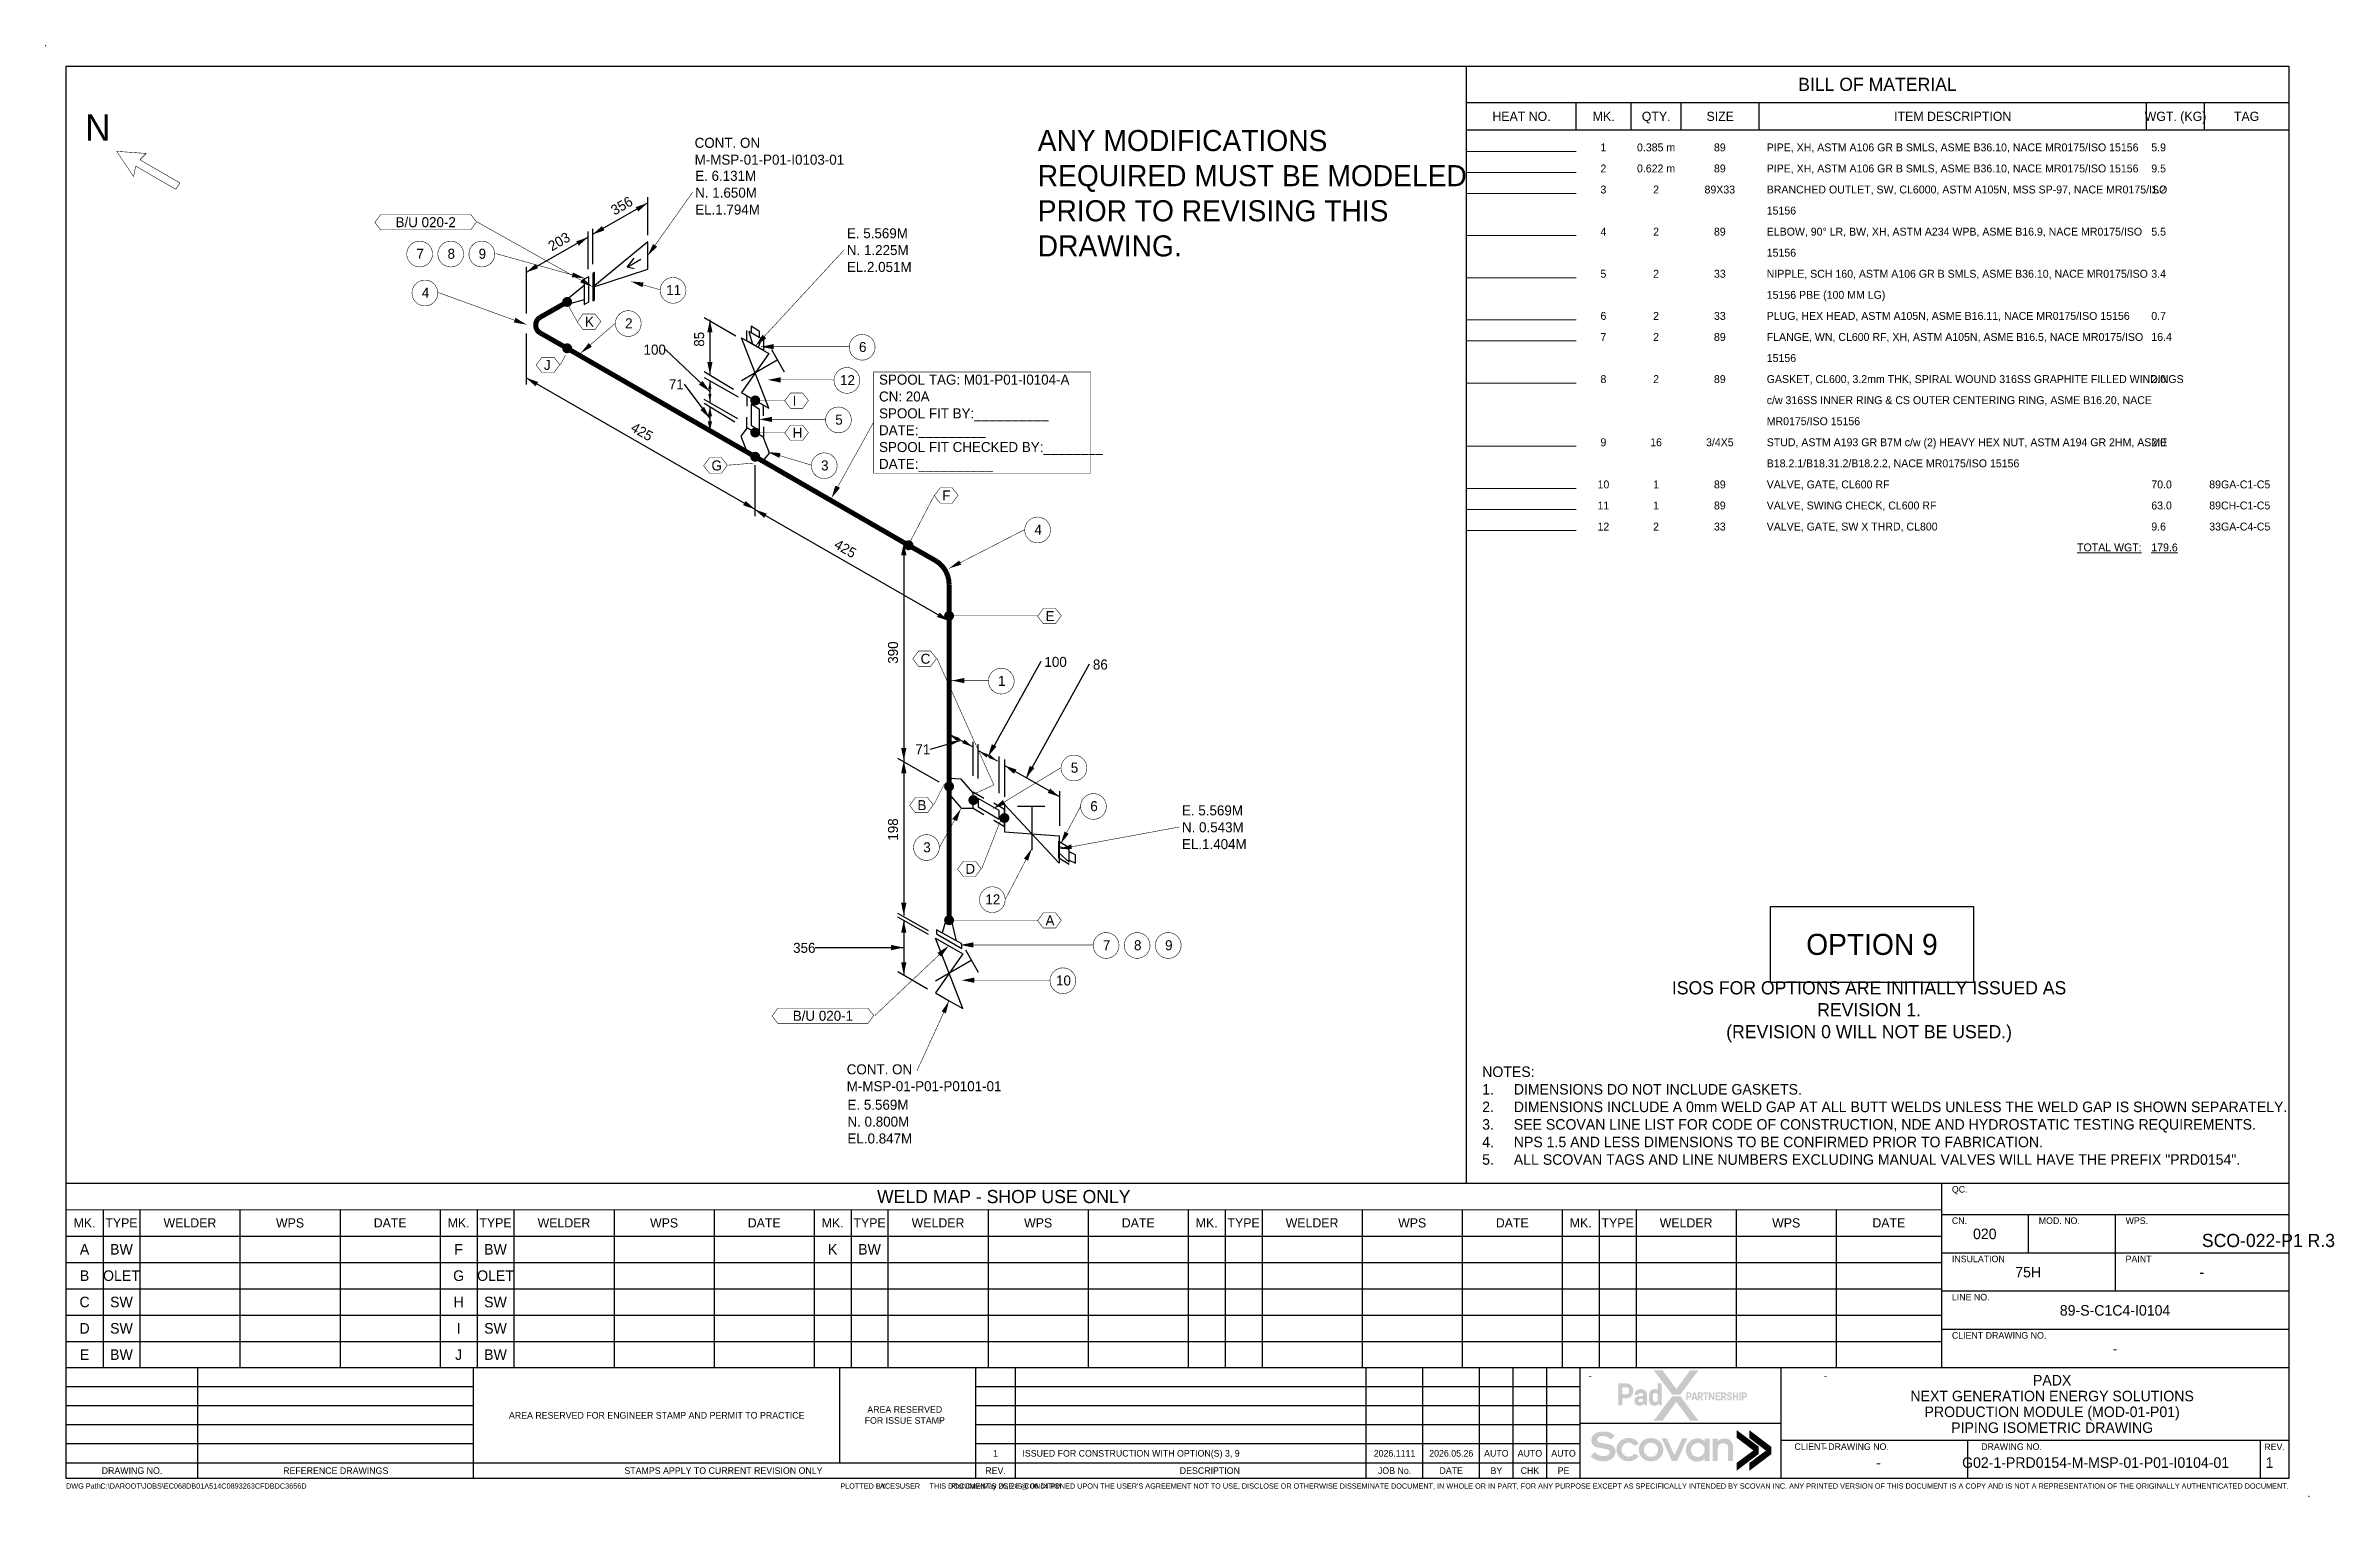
# Model space of a CAD drawing. Extents: x -4 to 431, y -3 to 272.
import ezdxf
from ezdxf.enums import TextEntityAlignment as Align

# ---------------------------------------------------------------- set-up
doc = ezdxf.new("R2018")
doc.units = 0
doc.header["$LTSCALE"] = 10
doc.layers.get('0').update_dxf_attribs({"lineweight": 0})
doc.layers.get('DEFPOINTS').update_dxf_attribs({"color": 9})
for name, color, linetype in [('BOM', 7, 'Continuous'), ('DIMENSION', 40, 'Continuous'), ('INTERNAL', 3, 'Continuous'), ('PIPE', 7, 'Continuous'), ('Text1', 7, 'Continuous'), ('TEXT2', 3, 'Continuous'), ('Title Block', 255, 'Continuous'), ('TITLE BLOCK-TEXT', 12, 'Continuous'), ('WELDS', 7, 'Continuous')]:
    doc.layers.add(name, color=color, linetype=linetype)
doc.layers.add('QC', color=9, linetype='Continuous', plot=False)
doc.styles.add('framdcn', font='', dxfattribs={"height": 2.5})
doc.styles.add('HmNote', font='hm.shx')
doc.styles.add('Scovan Standard', font='', dxfattribs={"height": 2.5})
doc.styles.get("Standard").update_dxf_attribs({"font": ''})
doc.styles.get('framdcn').set_extended_font_data('Franklin Gothic Medium Cond')
doc.styles.get('Scovan Standard').set_extended_font_data('Franklin Gothic Medium Cond')
doc.styles.get('Standard').set_extended_font_data('Franklin Gothic Medium Cond')

msp = doc.modelspace()

# ---------------------------------------------------------------- texts
at = {"style": 'framdcn'}
for s, height, p in [('N', 5, (3.6, 254)), ('%%U179.6', 1.5, (395.8, 176.04))]:
    msp.add_text(s, height=height, dxfattribs=at).set_placement(p)
msp.add_text('%%UTOTAL WGT:', height=1.5, dxfattribs=at).set_placement((393.97, 176.04), align=Align.RIGHT)
at = {"layer": 'BOM', "style": 'framdcn'}
for s, p in [('1', (291.8, 252)), ('0.385 m', (301.8, 252)), ('89', (313.9, 252)), ('2', (291.8, 248)), ('0.622 m', (301.8, 248)), ('89', (313.9, 248)), ('3', (291.8, 244)), ('2', (301.8, 244)), ('89X33', (313.9, 244)), ('4', (291.8, 236)), ('2', (301.8, 236)), ('89', (313.9, 236)), ('5', (291.8, 228)), ('2', (301.8, 228)), ('33', (313.9, 228)), ('6', (291.8, 220)), ('7', (291.8, 216)), ('2', (301.8, 220)), ('2', (301.8, 216)), ('33', (313.9, 220)), ('89', (313.9, 216)), ('8', (291.8, 208)), ('2', (301.8, 208)), ('89', (313.9, 208)), ('9', (291.8, 196)), ('16', (301.8, 196)), ('3/4X5', (313.9, 196)), ('10', (291.8, 188)), ('1', (301.8, 188)), ('89', (313.9, 188)), ('11', (291.8, 184)), ('1', (301.8, 184)), ('89', (313.9, 184)), ('12', (291.8, 180)), ('2', (301.8, 180)), ('33', (313.9, 180))]:
    msp.add_text(s, height=1.5, dxfattribs=at).set_placement(p, align=Align.CENTER)
for s, p in [('PIPE, XH, ASTM A106 GR B SMLS, ASME B36.10, NACE MR0175/ISO 15156', (322.8, 252)), ('5.9', (395.8, 252)), ('PIPE, XH, ASTM A106 GR B SMLS, ASME B36.10, NACE MR0175/ISO 15156', (322.8, 248)), ('9.5', (395.8, 248)), ('BRANCHED OUTLET, SW, CL6000, ASTM A105N, MSS SP-97, NACE MR0175/ISO', (322.8, 244)), ('1.2', (395.8, 244)), ('15156', (322.8, 240)), ('ELBOW, 90° LR, BW, XH, ASTM A234 WPB, ASME B16.9, NACE MR0175/ISO', (322.8, 236)), ('5.5', (395.8, 236)), ('15156', (322.8, 232)), ('NIPPLE, SCH 160, ASTM A106 GR B SMLS, ASME B36.10, NACE MR0175/ISO', (322.8, 228)), ('3.4', (395.8, 228)), ('15156 PBE (100 MM LG)', (322.8, 224)), ('PLUG, HEX HEAD, ASTM A105N, ASME B16.11, NACE MR0175/ISO 15156', (322.8, 220)), ('FLANGE, WN, CL600 RF, XH, ASTM A105N, ASME B16.5, NACE MR0175/ISO', (322.8, 216)), ('0.7', (395.8, 220)), ('16.4', (395.8, 216)), ('15156', (322.8, 212)), ('GASKET, CL600, 3.2mm THK, SPIRAL WOUND 316SS GRAPHITE FILLED WINDINGS', (322.8, 208)), ('2.0', (395.8, 208)), ('c/w 316SS INNER RING & CS OUTER CENTERING RING, ASME B16.20, NACE', (322.8, 204)), ('MR0175/ISO 15156', (322.8, 200)), ('STUD, ASTM A193 GR B7M c/w (2) HEAVY HEX NUT, ASTM A194 GR 2HM, ASME', (322.8, 196)), ('2.0', (395.8, 196)), ('B18.2.1/B18.31.2/B18.2.2, NACE MR0175/ISO 15156', (322.8, 192)), ('VALVE, GATE, CL600 RF', (322.8, 188)), ('70.0', (395.8, 188)), ('89GA-C1-C5', (406.8, 188)), ('VALVE, SWING CHECK, CL600 RF', (322.8, 184)), ('63.0', (395.8, 184)), ('89CH-C1-C5', (406.8, 184)), ('VALVE, GATE, SW X THRD, CL800', (322.8, 180)), ('9.6', (395.8, 180)), ('33GA-C4-C5', (406.8, 180))]:
    msp.add_text(s, height=1.5, dxfattribs=at).set_placement(p)
at = {"layer": 'BOM', "color": 0, "style": 'framdcn'}
for s, p in [('A', (3.5, 42.5)), ('BW', (10.5, 42.5)), ('F', (74.5, 42.5)), ('BW', (81.5, 42.5)), ('K', (145.5, 42.5)), ('BW', (152.5, 42.5)), ('B', (3.5, 37.5)), ('OLET', (10.5, 37.5)), ('G', (74.5, 37.5)), ('OLET', (81.5, 37.5)), ('C', (3.5, 32.5)), ('SW', (10.5, 32.5)), ('H', (74.5, 32.5)), ('SW', (81.5, 32.5)), ('D', (3.5, 27.5)), ('SW', (10.5, 27.5)), ('I', (74.5, 27.5)), ('SW', (81.5, 27.5)), ('E', (3.5, 22.5)), ('BW', (10.5, 22.5)), ('J', (74.5, 22.5)), ('BW', (81.5, 22.5))]:
    msp.add_text(s, height=2, dxfattribs=at).set_placement(p, align=Align.CENTER)
at = {"layer": 'DIMENSION', "style": 'framdcn'}
for s, rotation, p in [('356', 30, (104.1, 239.8)), ('203', 30, (92.2, 233)), ('85', 90, (121.1, 214.9)), ('425', -30, (107, 199)), ('425', -30, (145.6, 176.8)), ('390', 90, (157.9, 154.7)), ('198', 90, (157.9, 121.1))]:
    msp.add_text(s, height=1.9, rotation=rotation, dxfattribs=at).set_placement(p)
for s, p in [('100', (109.6, 213.4)), ('71', (114.4, 206.8)), ('100', (185.7, 154.1)), ('86', (194.9, 153.6)), ('71', (161.2, 137.5)), ('356', (138, 99.8))]:
    msp.add_text(s, height=1.9, dxfattribs=at).set_placement(p)
at = {"layer": 'INTERNAL', "style": 'framdcn'}
for s, p in [('B/U 020-2', (68.25, 238.55)), ('B/U 020-1', (143.65, 87.85))]:
    msp.add_text(s, height=1.9, dxfattribs=at).set_placement(p, align=Align.MIDDLE_CENTER)
at = {"layer": 'Text1', "insert": (268.79, 78.22), "char_height": 2, "width": 146.6752, "attachment_point": 1, "style": 'Scovan Standard'}
msp.add_mtext('NOTES: \\P\\pxi-3,l3,t3;1.^IDIMENSIONS DO NOT INCLUDE GASKETS.\\P2.^IDIMENSIONS INCLUDE A 0mm WELD GAP AT ALL BUTT WELDS UNLESS THE WELD GAP IS SHOWN SEPARATELY.\\P3.^ISEE SCOVAN LINE LIST FOR CODE OF CONSTRUCTION, NDE AND HYDROSTATIC TESTING REQUIREMENTS.\\P4.^INPS 1.5 AND LESS DIMENSIONS TO BE CONFIRMED PRIOR TO FABRICATION.\\P5.^IALL SCOVAN TAGS AND LINE NUMBERS EXCLUDING MANUAL VALVES WILL HAVE THE PREFIX "PRD0154".', dxfattribs=at)
at = {"layer": 'TEXT2', "style": 'framdcn'}
for s, p in [('CONT. ON', (119.3, 252.67)), ('M-MSP-01-P01-I0103-01', (119.3, 249.47)), ('7', (66.5, 231.6)), ('8', (72.4, 231.6)), ('9', (78.3, 231.6)), ('4', (67.5, 224.2)), ('11', (113.9, 224.7)), ('K', (98.5, 218.7)), ('2', (106.1, 218.4)), ('6', (150.5, 213.9)), ('J', (90.7, 210.5)), ('12', (146.9, 207.6)), ('SPOOL TAG: M01-P01-I0104-A', (154.3, 207.7)), ('I', (137.9, 203.7)), ('CN: 20A', (154.3, 204.5)), ('5', (146, 200.1)), ('SPOOL FIT BY:__________', (154.3, 201.3)), ('DATE:_________', (154.3, 198.1)), ('H', (137.9, 197.6)), ('SPOOL FIT CHECKED BY:________', (154.3, 194.9)), ('G', (122.5, 191.4)), ('3', (143.3, 191.4)), ('DATE:__________', (154.3, 191.7)), ('F', (166.3, 185.7)), ('4', (183.8, 179.2)), ('E', (185.9, 162.8)), ('C', (162.2, 154.7)), ('1', (176.9, 150.5)), ('5', (190.7, 134)), ('B', (161.6, 126.9)), ('6', (194.4, 126.7)), ('3', (162.7, 118.9)), ('D', (170.7, 114.8)), ('12', (174.5, 109)), ('A', (185.9, 105)), ('7', (196.8, 100.3)), ('8', (202.7, 100.3)), ('9', (208.6, 100.3)), ('10', (187.9, 93.6)), ('CONT. ON', (148.17, 76.73)), ('M-MSP-01-P01-P0101-01', (148.17, 73.53))]:
    msp.add_text(s, height=1.9, dxfattribs=at).set_placement(p)
at = {"layer": 'TEXT2', "color": 20, "attachment_point": 5, "style": 'framdcn'}
for s, width, insert, char_height in [('OPTION 9', 30.0793, (342.78, 101.38), 4), ('ISOS FOR OPTIONS ARE INITIALLY ISSUED AS REVISION 1. \\P(REVISION 0 WILL NOT BE USED.)', 88.8666, (342.23, 88.62), 2.5)]:
    msp.add_mtext_dynamic_manual_height_columns(s, width=width, gutter_width=12.5, heights=[0], dxfattribs=dict(at, insert=insert, char_height=char_height))

# ---------------------------------------------------------------- blocks, each defined once
blk = doc.blocks.new('tt-sv-iso-db')
for p, q in [((-65.94, -212.17), (-65.94, -247.17)), ((-414.89, -217.17), (-414.89, -247.17)), ((-407.89, -217.17), (-407.89, -247.17)), ((-388.89, -217.17), (-388.89, -247.17)), ((-369.89, -217.17), (-369.89, -247.17)), ((-350.89, -217.17), (-350.89, -247.17)), ((-343.89, -217.17), (-343.89, -247.17)), ((-336.89, -217.17), (-336.89, -247.17)), ((-317.89, -217.17), (-317.89, -247.17)), ((-298.89, -217.17), (-298.89, -247.17)), ((-279.89, -217.17), (-279.89, -247.17)), ((-272.89, -217.17), (-272.89, -247.17)), ((-265.89, -217.17), (-265.89, -247.17)), ((-246.89, -217.17), (-246.89, -247.17)), ((-227.89, -217.17), (-227.89, -247.17)), ((-208.89, -217.17), (-208.89, -247.17)), ((-201.89, -217.17), (-201.89, -247.17)), ((-194.89, -217.17), (-194.89, -247.17)), ((-175.89, -217.17), (-175.89, -247.17)), ((-156.89, -217.17), (-156.89, -247.17)), ((-137.89, -217.17), (-137.89, -247.17)), ((-130.89, -217.17), (-130.89, -247.17)), ((-123.89, -217.17), (-123.89, -247.17)), ((-104.89, -217.17), (-104.89, -247.17)), ((-85.89, -217.17), (-85.89, -247.17)), ((-65.94, -218.13), (-65.94, -218.13)), ((-421.89, -222.17), (-65.94, -222.17)), ((-65.94, -225.39), (-65.94, -246.22)), ((-421.89, -227.17), (-65.94, -227.17)), ((-421.89, -232.17), (-65.94, -232.17)), ((-421.89, -237.17), (-65.94, -237.17)), ((-421.89, -242.17), (-65.94, -242.17))]:
    blk.add_line(p, q)
at = {"lineweight": 0}
blk.add_line((-421.89, -217.17), (-65.94, -217.17), dxfattribs=at)
at = {"color": 255}
blk.add_lwpolyline([(0, -212.17), (-421.89, -212.17)], dxfattribs=at)
at = {"layer": 'BOM', "color": 255}
blk.add_line((-156.14, 0), (-156.14, -212.17), dxfattribs=at)
at = {"layer": 'BOM', "color": 3}
for p, q in [((-156.14, -6.94), (0, -6.94)), ((-135.24, -12.14), (-135.24, -6.94)), ((-135.24, -12.14), (-135.24, -6.94)), ((-124.84, -12.14), (-124.84, -6.94)), ((-115.3, -12.14), (-115.3, -6.94)), ((-100.55, -12.14), (-100.55, -6.94)), ((-27, -12.14), (-27, -6.94)), ((-16, -12.14), (-16, -6.94)), ((0, -12.14), (-156.14, -12.14))]:
    blk.add_line(p, q, dxfattribs=at)
at = {"layer": 'Title Block', "color": 9}
for p, q in [((0, -218.13), (-65.94, -218.13)), ((-49.45, -218.13), (-49.45, -225.39)), ((-32.97, -218.13), (-32.97, -232.65)), ((0, -225.39), (-65.94, -225.39)), ((0, -232.65), (-65.94, -232.65)), ((0, -239.91), (-65.94, -239.91))]:
    blk.add_line(p, q, dxfattribs=at)
at = {"layer": 'BOM', "color": 3}
for s, style, p in [('BILL OF MATERIAL', 'Scovan Standard', (-78.07, -3.47)), ('WELD MAP - SHOP USE ONLY', 'framdcn', (-243.91, -214.67))]:
    blk.add_text(s, height=2.5, dxfattribs=dict(at, style=style)).set_placement(p, align=Align.MIDDLE_CENTER)
at = {"layer": 'BOM'}
for s, style, p in [('HEAT NO.', 'Scovan Standard', (-145.63, -9.54)), ('MK.', 'Scovan Standard', (-130.04, -9.54)), ('QTY.', 'Scovan Standard', (-120.07, -9.54)), ('SIZE', 'Scovan Standard', (-107.92, -9.54)), ('ITEM DESCRIPTION', 'Scovan Standard', (-63.78, -9.54)), ('WGT. (KG)', 'Scovan Standard', (-21.5, -9.54)), ('TAG', 'Scovan Standard', (-8, -9.54)), ('MK.', 'framdcn', (-418.39, -219.67)), ('TYPE', 'framdcn', (-411.39, -219.67)), ('WELDER', 'framdcn', (-398.39, -219.67)), ('WPS', 'framdcn', (-379.39, -219.67)), ('DATE', 'framdcn', (-360.39, -219.67)), ('MK.', 'framdcn', (-347.39, -219.67)), ('TYPE', 'framdcn', (-340.39, -219.67)), ('WELDER', 'framdcn', (-327.39, -219.67)), ('WPS', 'framdcn', (-308.39, -219.67)), ('DATE', 'framdcn', (-289.39, -219.67)), ('MK.', 'framdcn', (-276.39, -219.67)), ('TYPE', 'framdcn', (-269.39, -219.67)), ('WELDER', 'framdcn', (-256.39, -219.67)), ('WPS', 'framdcn', (-237.39, -219.67)), ('DATE', 'framdcn', (-218.39, -219.67)), ('MK.', 'framdcn', (-205.39, -219.67)), ('TYPE', 'framdcn', (-198.39, -219.67)), ('WELDER', 'framdcn', (-185.39, -219.67)), ('WPS', 'framdcn', (-166.39, -219.67)), ('DATE', 'framdcn', (-147.39, -219.67)), ('MK.', 'framdcn', (-134.39, -219.67)), ('TYPE', 'framdcn', (-127.39, -219.67)), ('WELDER', 'framdcn', (-114.39, -219.67)), ('WPS', 'framdcn', (-95.39, -219.67)), ('DATE', 'framdcn', (-75.91, -219.67))]:
    blk.add_text(s, height=1.75, dxfattribs=dict(at, style=style)).set_placement(p, align=Align.MIDDLE_CENTER)
at = {"layer": 'DEFPOINTS', "color": 1, "insert": (-196.72, -12.14), "char_height": 4, "width": 81.4864, "attachment_point": 2, "style": 'HmNote'}
blk.add_mtext('\\pxql;ANY MODIFICATIONS REQUIRED MUST BE MODELED PRIOR TO REVISING THIS DRAWING.', dxfattribs=at)
at = {"layer": 'QC', "color": 7, "linetype": 'Continuous', "style": 'Scovan Standard'}
blk.add_text('QC.', height=1.25, dxfattribs=at).set_placement((-63.94, -213.92))
at = {"layer": 'TITLE BLOCK-TEXT', "color": 7, "linetype": 'Continuous', "style": 'Scovan Standard'}
for s, p in [('CN.', (-63.94, -219.88)), ('MOD. NO.', (-47.45, -219.88)), ('WPS.', (-30.97, -219.88)), ('INSULATION', (-63.94, -227.14)), ('PAINT', (-30.97, -227.14)), ('LINE NO.', (-63.94, -234.4)), ('CLIENT DRAWING NO.', (-63.94, -241.66))]:
    blk.add_text(s, height=1.25, dxfattribs=at).set_placement(p)
at = {"layer": 'TITLE BLOCK-TEXT', "color": 210, "style": 'Scovan Standard'}
for tag, p in [('CN', (-57.69, -221.76)), ('MOD_NO', (-41.21, -221.76)), ('INSULATION', (-49.45, -229.02)), ('PAINT', (-16.49, -229.02)), ('LN', (-32.97, -236.28)), ('CLIENTDWGNO', (-32.97, -243.54))]:
    blk.add_attdef(tag, text='', height=2, dxfattribs=at).set_placement(p, align=Align.MIDDLE_CENTER)
at = {"layer": 'TITLE BLOCK-TEXT', "color": 210, "lineweight": 30, "flags": 104}
blk.add_attdef('WPS', text='', height=2, dxfattribs=at).set_placement((-16.43, -221.76), align=Align.MIDDLE_CENTER)
blk = doc.blocks.new('SCOVAN-LOGO')
at = {"linetype": 'Continuous'}
h = blk.add_hatch(color=30, dxfattribs=at)
h.dxf.hatch_style = 1
edge = h.paths.add_edge_path()
edge.add_spline(control_points=[(-31.1, 6), (-30.1, 6.9), (-30.1, 6.9), (-31.3, 7.7)], knot_values=[0, 0, 0, 0, 1, 1, 1, 1], degree=3, periodic=0)
edge.add_spline(control_points=[(-31.3, 7.7), (-32.5, 8.5), (-33.7, 8.8), (-35.4, 8.8)], knot_values=[0, 0, 0, 0, 1, 1, 1, 1], degree=3, periodic=0)
edge.add_spline(control_points=[(-35.4, 8.8), (-37.4, 8.8), (-38.7, 8.4), (-39.8, 7.4)], knot_values=[0, 0, 0, 0, 1, 1, 1, 1], degree=3, periodic=0)
edge.add_spline(control_points=[(-39.8, 7.4), (-41.2, 6.2), (-41.4, 4), (-40.3, 2.7)], knot_values=[0, 0, 0, 0, 1, 1, 1, 1], degree=3, periodic=0)
edge.add_spline(control_points=[(-40.3, 2.7), (-39.6, 1.8), (-38.7, 1.5), (-34.8, 0.9)], knot_values=[0, 0, 0, 0, 1, 1, 1, 1], degree=3, periodic=0)
edge.add_spline(control_points=[(-34.8, 0.9), (-33, 0.6), (-32.3, 0), (-32.6, -0.9)], knot_values=[0, 0, 0, 0, 1, 1, 1, 1], degree=3, periodic=0)
edge.add_spline(control_points=[(-32.6, -0.9), (-32.9, -1.9), (-34, -2.5), (-35.5, -2.5)], knot_values=[0, 0, 0, 0, 1, 1, 1, 1], degree=3, periodic=0)
edge.add_spline(control_points=[(-35.5, -2.5), (-36.9, -2.5), (-38.1, -2), (-39.1, -1.1)], knot_values=[0, 0, 0, 0, 1, 1, 1, 1], degree=3, periodic=0)
edge.add_line((-39.1, -1.1), (-39.5, -0.7))
edge.add_line((-39.5, -0.7), (-40.5, -1.6))
edge.add_line((-40.5, -1.6), (-41.4, -2.5))
edge.add_line((-41.4, -2.5), (-41, -2.9))
edge.add_spline(control_points=[(-41, -2.9), (-40.2, -3.6), (-38.9, -4.3), (-37.9, -4.6)], knot_values=[0, 0, 0, 0, 1, 1, 1, 1], degree=3, periodic=0)
edge.add_spline(control_points=[(-37.9, -4.6), (-36.8, -4.9), (-35, -4.9), (-33.8, -4.7)], knot_values=[0, 0, 0, 0, 1, 1, 1, 1], degree=3, periodic=0)
edge.add_spline(control_points=[(-33.8, -4.7), (-32.3, -4.3), (-31, -3.4), (-30.4, -2.3)], knot_values=[0, 0, 0, 0, 1, 1, 1, 1], degree=3, periodic=0)
edge.add_spline(control_points=[(-30.4, -2.3), (-29.5, -0.6), (-29.9, 1.4), (-31.3, 2.3)], knot_values=[0, 0, 0, 0, 1, 1, 1, 1], degree=3, periodic=0)
edge.add_spline(control_points=[(-31.3, 2.3), (-32, 2.8), (-33, 3.1), (-34.8, 3.3)], knot_values=[0, 0, 0, 0, 1, 1, 1, 1], degree=3, periodic=0)
edge.add_spline(control_points=[(-34.8, 3.3), (-36.9, 3.6), (-37.3, 3.7), (-37.8, 4.1)], knot_values=[0, 0, 0, 0, 1, 1, 1, 1], degree=3, periodic=0)
edge.add_spline(control_points=[(-37.8, 4.1), (-38.6, 4.6), (-38.5, 5.7), (-37.6, 6.3)], knot_values=[0, 0, 0, 0, 1, 1, 1, 1], degree=3, periodic=0)
edge.add_spline(control_points=[(-37.6, 6.3), (-36.3, 7.1), (-34.1, 6.8), (-32.6, 5.6)], knot_values=[0, 0, 0, 0, 1, 1, 1, 1], degree=3, periodic=0)
edge.add_spline(control_points=[(-32.6, 5.6), (-32.4, 5.4), (-32.1, 5.2), (-32.1, 5.2)], knot_values=[0, 0, 0, 0, 1, 1, 1, 1], degree=3, periodic=0)
edge.add_spline(control_points=[(-32.1, 5.2), (-32, 5.2), (-31.6, 5.6), (-31.1, 6)], knot_values=[0, 0, 0, 0, 1, 1, 1, 1], degree=3, periodic=0)
edge = h.paths.add_edge_path()
edge.add_spline(control_points=[(-26.3, 2.6), (-25.8, 3.3), (-25.1, 3.6), (-24.1, 3.7)], knot_values=[0, 0, 0, 0, 1, 1, 1, 1], degree=3, periodic=0)
edge.add_spline(control_points=[(-24.1, 3.7), (-23.1, 3.7), (-22.5, 3.5), (-21.8, 2.8)], knot_values=[0, 0, 0, 0, 1, 1, 1, 1], degree=3, periodic=0)
edge.add_spline(control_points=[(-21.8, 2.8), (-21.5, 2.5), (-21.2, 2.3), (-21.2, 2.3)], knot_values=[0, 0, 0, 0, 1, 1, 1, 1], degree=3, periodic=0)
edge.add_spline(control_points=[(-21.2, 2.3), (-21.1, 2.3), (-20.7, 2.5), (-20.2, 2.8)], knot_values=[0, 0, 0, 0, 1, 1, 1, 1], degree=3, periodic=0)
edge.add_spline(control_points=[(-20.2, 2.8), (-19.5, 3.3), (-19.3, 3.4), (-19.4, 3.6)], knot_values=[0, 0, 0, 0, 1, 1, 1, 1], degree=3, periodic=0)
edge.add_spline(control_points=[(-19.4, 3.6), (-19.7, 4), (-20.9, 5), (-21.6, 5.4)], knot_values=[0, 0, 0, 0, 1, 1, 1, 1], degree=3, periodic=0)
edge.add_spline(control_points=[(-21.6, 5.4), (-23.1, 6.1), (-25.4, 6), (-26.8, 5.1)], knot_values=[0, 0, 0, 0, 1, 1, 1, 1], degree=3, periodic=0)
edge.add_spline(control_points=[(-26.8, 5.1), (-27.6, 4.7), (-28.6, 3.7), (-28.9, 3)], knot_values=[0, 0, 0, 0, 1, 1, 1, 1], degree=3, periodic=0)
edge.add_spline(control_points=[(-28.9, 3), (-30, 0.9), (-29.6, -1.6), (-27.9, -3.3)], knot_values=[0, 0, 0, 0, 1, 1, 1, 1], degree=3, periodic=0)
edge.add_spline(control_points=[(-27.9, -3.3), (-27.3, -3.9), (-26.3, -4.5), (-25.5, -4.7)], knot_values=[0, 0, 0, 0, 1, 1, 1, 1], degree=3, periodic=0)
edge.add_spline(control_points=[(-25.5, -4.7), (-25.3, -4.8), (-24.5, -4.8), (-23.8, -4.8)], knot_values=[0, 0, 0, 0, 1, 1, 1, 1], degree=3, periodic=0)
edge.add_spline(control_points=[(-23.8, -4.8), (-22.5, -4.8), (-22.4, -4.8), (-21.5, -4.3)], knot_values=[0, 0, 0, 0, 1, 1, 1, 1], degree=3, periodic=0)
edge.add_spline(control_points=[(-21.5, -4.3), (-20.7, -3.9), (-19.3, -2.8), (-19.3, -2.5)], knot_values=[0, 0, 0, 0, 1, 1, 1, 1], degree=3, periodic=0)
edge.add_spline(control_points=[(-19.3, -2.5), (-19.3, -2.4), (-19.7, -2.1), (-20.3, -1.8)], knot_values=[0, 0, 0, 0, 1, 1, 1, 1], degree=3, periodic=0)
edge.add_line((-20.3, -1.8), (-21.2, -1.3))
edge.add_line((-21.2, -1.3), (-21.7, -1.8))
edge.add_spline(control_points=[(-21.7, -1.8), (-22.6, -2.7), (-24, -3), (-25.2, -2.5)], knot_values=[0, 0, 0, 0, 1, 1, 1, 1], degree=3, periodic=0)
edge.add_spline(control_points=[(-25.2, -2.5), (-27.2, -1.6), (-27.8, 0.9), (-26.3, 2.6)], knot_values=[0, 0, 0, 0, 1, 1, 1, 1], degree=3, periodic=0)
edge = h.paths.add_edge_path()
edge.add_spline(control_points=[(-9.5, 4.1), (-10.6, 5.3), (-11.9, 5.8), (-13.7, 5.8)], knot_values=[0, 0, 0, 0, 1, 1, 1, 1], degree=3, periodic=0)
edge.add_spline(control_points=[(-13.7, 5.8), (-15.5, 5.8), (-16.8, 5.3), (-17.9, 4.1)], knot_values=[0, 0, 0, 0, 1, 1, 1, 1], degree=3, periodic=0)
edge.add_spline(control_points=[(-17.9, 4.1), (-19.1, 2.7), (-19.6, 0.9), (-19.1, -0.9)], knot_values=[0, 0, 0, 0, 1, 1, 1, 1], degree=3, periodic=0)
edge.add_spline(control_points=[(-19.1, -0.9), (-18.9, -1.8), (-18.5, -2.4), (-17.8, -3.2)], knot_values=[0, 0, 0, 0, 1, 1, 1, 1], degree=3, periodic=0)
edge.add_spline(control_points=[(-17.8, -3.2), (-17.1, -3.9), (-16.5, -4.3), (-15.5, -4.6)], knot_values=[0, 0, 0, 0, 1, 1, 1, 1], degree=3, periodic=0)
edge.add_spline(control_points=[(-15.5, -4.6), (-14.1, -5.1), (-11.9, -4.9), (-10.6, -4.1)], knot_values=[0, 0, 0, 0, 1, 1, 1, 1], degree=3, periodic=0)
edge.add_spline(control_points=[(-10.6, -4.1), (-10, -3.7), (-9, -2.7), (-8.6, -2)], knot_values=[0, 0, 0, 0, 1, 1, 1, 1], degree=3, periodic=0)
edge.add_spline(control_points=[(-8.6, -2), (-7.6, 0), (-7.9, 2.4), (-9.5, 4.1)], knot_values=[0, 0, 0, 0, 1, 1, 1, 1], degree=3, periodic=0)
edge = h.paths.add_edge_path(flags=16)
edge.add_spline(control_points=[(-16.2, -1.6), (-17.6, 0), (-16.9, 2.8), (-14.8, 3.5)], knot_values=[0, 0, 0, 0, 1, 1, 1, 1], degree=3, periodic=0)
edge.add_spline(control_points=[(-14.8, 3.5), (-13.2, 4), (-11.5, 3.4), (-10.8, 2)], knot_values=[0, 0, 0, 0, 1, 1, 1, 1], degree=3, periodic=0)
edge.add_spline(control_points=[(-10.8, 2), (-10, 0.3), (-10.6, -1.8), (-12.3, -2.5)], knot_values=[0, 0, 0, 0, 1, 1, 1, 1], degree=3, periodic=0)
edge.add_spline(control_points=[(-12.3, -2.5), (-13.7, -3.1), (-15.2, -2.8), (-16.2, -1.6)], knot_values=[0, 0, 0, 0, 1, 1, 1, 1], degree=3, periodic=0)
edge = h.paths.add_edge_path()
edge.add_spline(control_points=[(-4.6, 1.6), (-5.5, 3.7), (-6.3, 5.5), (-6.4, 5.6)], knot_values=[0, 0, 0, 0, 1, 1, 1, 1], degree=3, periodic=0)
edge.add_spline(control_points=[(-6.4, 5.6), (-6.4, 5.7), (-6.8, 5.7), (-7.6, 5.7)], knot_values=[0, 0, 0, 0, 1, 1, 1, 1], degree=3, periodic=0)
edge.add_line((-7.6, 5.7), (-8.7, 5.6))
edge.add_line((-8.7, 5.6), (-6.4, 0.5))
edge.add_line((-6.4, 0.5), (-6.4, 0.5))
edge.add_line((-6.4, 0.5), (-4.1, -4.7))
edge.add_line((-4.1, -4.7), (-2.9, -4.7))
edge.add_line((-2.9, -4.7), (-1.7, -4.7))
edge.add_line((-1.7, -4.7), (0.3, -0.4))
edge.add_spline(control_points=[(0.3, -0.4), (1.3, 2), (2.4, 4.4), (2.6, 4.8)], knot_values=[0, 0, 0, 0, 1, 1, 1, 1], degree=3, periodic=0)
edge.add_line((2.6, 4.8), (3, 5.7))
edge.add_line((3, 5.7), (1.8, 5.7))
edge.add_line((1.8, 5.7), (0.6, 5.6))
edge.add_line((0.6, 5.6), (-1, 2.1))
edge.add_spline(control_points=[(-1, 2.1), (-1.9, 0.1), (-2.7, -1.6), (-2.7, -1.8)], knot_values=[0, 0, 0, 0, 1, 1, 1, 1], degree=3, periodic=0)
edge.add_spline(control_points=[(-2.7, -1.8), (-2.9, -2.1), (-3, -2), (-4.6, 1.6)], knot_values=[0, 0, 0, 0, 1, 1, 1, 1], degree=3, periodic=0)
edge = h.paths.add_edge_path()
edge.add_line((13.2, 5.5), (12.1, 5.5))
edge.add_line((12.1, 5.5), (10.9, 5.5))
edge.add_line((10.9, 5.5), (10.9, 4.9))
edge.add_line((10.9, 4.9), (10.9, 4.2))
edge.add_line((10.9, 4.2), (10.5, 4.7))
edge.add_spline(control_points=[(10.5, 4.7), (9.6, 5.6), (7.9, 5.9), (6.3, 5.5)], knot_values=[0, 0, 0, 0, 1, 1, 1, 1], degree=3, periodic=0)
edge.add_spline(control_points=[(6.3, 5.5), (3.6, 4.8), (1.8, 1.9), (2.4, -0.9)], knot_values=[0, 0, 0, 0, 1, 1, 1, 1], degree=3, periodic=0)
edge.add_spline(control_points=[(2.4, -0.9), (2.9, -2.9), (4.6, -4.6), (6.6, -5)], knot_values=[0, 0, 0, 0, 1, 1, 1, 1], degree=3, periodic=0)
edge.add_spline(control_points=[(6.6, -5), (7.5, -5.1), (7.6, -5.1), (8.4, -5)], knot_values=[0, 0, 0, 0, 1, 1, 1, 1], degree=3, periodic=0)
edge.add_spline(control_points=[(8.4, -5), (9.2, -4.8), (10, -4.4), (10.6, -3.9)], knot_values=[0, 0, 0, 0, 1, 1, 1, 1], degree=3, periodic=0)
edge.add_line((10.6, -3.9), (10.9, -3.6))
edge.add_line((10.9, -3.6), (10.9, -4.2))
edge.add_line((10.9, -4.2), (10.9, -4.7))
edge.add_line((10.9, -4.7), (12.1, -4.7))
edge.add_line((12.1, -4.7), (13.2, -4.7))
edge.add_line((13.2, -4.7), (13.2, 0.4))
edge.add_line((13.2, 0.4), (13.2, 5.5))
edge = h.paths.add_edge_path(flags=16)
edge.add_spline(control_points=[(5.1, 1.9), (6.1, 3.8), (8.7, 4.1), (10.1, 2.5)], knot_values=[0, 0, 0, 0, 1, 1, 1, 1], degree=3, periodic=0)
edge.add_spline(control_points=[(10.1, 2.5), (10.8, 1.8), (11, 1.2), (10.9, 0.2)], knot_values=[0, 0, 0, 0, 1, 1, 1, 1], degree=3, periodic=0)
edge.add_spline(control_points=[(10.9, 0.2), (10.8, -1.1), (10.2, -2.1), (9.1, -2.6)], knot_values=[0, 0, 0, 0, 1, 1, 1, 1], degree=3, periodic=0)
edge.add_spline(control_points=[(9.1, -2.6), (6.3, -3.8), (3.6, -0.8), (5.1, 1.9)], knot_values=[0, 0, 0, 0, 1, 1, 1, 1], degree=3, periodic=0)
edge = h.paths.add_edge_path()
edge.add_spline(control_points=[(17.2, 2.2), (17.6, 3), (18.4, 3.5), (19.5, 3.4)], knot_values=[0, 0, 0, 0, 1, 1, 1, 1], degree=3, periodic=0)
edge.add_spline(control_points=[(19.5, 3.4), (20.1, 3.4), (20.9, 3.1), (21.2, 2.8)], knot_values=[0, 0, 0, 0, 1, 1, 1, 1], degree=3, periodic=0)
edge.add_spline(control_points=[(21.2, 2.8), (21.7, 2.2), (21.7, 1.8), (21.7, -1.6)], knot_values=[0, 0, 0, 0, 1, 1, 1, 1], degree=3, periodic=0)
edge.add_line((21.7, -1.6), (21.7, -4.7))
edge.add_line((21.7, -4.7), (22.9, -4.7))
edge.add_line((22.9, -4.7), (24, -4.7))
edge.add_line((24, -4.7), (24, -1))
edge.add_line((24, -1), (23.9, 2.7))
edge.add_line((23.9, 2.7), (23.6, 3.4))
edge.add_spline(control_points=[(23.6, 3.4), (23.2, 4.2), (22.5, 5), (21.7, 5.4)], knot_values=[0, 0, 0, 0, 1, 1, 1, 1], degree=3, periodic=0)
edge.add_spline(control_points=[(21.7, 5.4), (21.2, 5.6), (20.9, 5.6), (20, 5.6)], knot_values=[0, 0, 0, 0, 1, 1, 1, 1], degree=3, periodic=0)
edge.add_spline(control_points=[(20, 5.6), (18.8, 5.6), (18.1, 5.4), (17.3, 4.7)], knot_values=[0, 0, 0, 0, 1, 1, 1, 1], degree=3, periodic=0)
edge.add_line((17.3, 4.7), (16.9, 4.2))
edge.add_line((16.9, 4.2), (16.9, 4.9))
edge.add_line((16.9, 4.9), (16.9, 5.5))
edge.add_line((16.9, 5.5), (15.8, 5.5))
edge.add_line((15.8, 5.5), (14.6, 5.5))
edge.add_line((14.6, 5.5), (14.6, 0.4))
edge.add_line((14.6, 0.4), (14.6, 0.4))
edge.add_line((14.6, 0.4), (14.6, -4.7))
edge.add_line((14.6, -4.7), (15.7, -4.7))
edge.add_line((15.7, -4.7), (16.9, -4.7))
edge.add_line((16.9, -4.7), (16.9, -1.6))
edge.add_spline(control_points=[(16.9, -1.6), (16.9, 1.4), (17, 1.6), (17.2, 2.2)], knot_values=[0, 0, 0, 0, 1, 1, 1, 1], degree=3, periodic=0)
h = blk.add_hatch(color=89, dxfattribs=at)
h.dxf.hatch_style = 1
h.paths.add_polyline_path([(25.7, 5.9), (29.5, 3), (33.3, 0.1), (35.7, 1.9), (25.7, 9.4)])
h = blk.add_hatch(color=85, dxfattribs=at)
h.dxf.hatch_style = 1
h.paths.add_polyline_path([(29.5, -2.7), (25.7, -5.5), (25.7, -9.1), (35.7, -1.5), (35.7, 0.2), (35.7, 1.9)])
h = blk.add_hatch(color=89, dxfattribs=at)
h.dxf.hatch_style = 1
h.paths.add_polyline_path([(31.5, 5.8), (35.3, 2.9), (39.1, 0), (41.5, 1.8), (31.5, 9.4)])
h = blk.add_hatch(color=85, dxfattribs=at)
h.dxf.hatch_style = 1
h.paths.add_polyline_path([(35.3, -2.7), (31.5, -5.6), (31.5, -9.2), (41.5, -1.6), (41.5, 0.1), (41.5, 1.8)])
blk = doc.blocks.new('TB-CLOGO')
at = {"linetype": 'Continuous'}
h = blk.add_hatch(color=249, dxfattribs=at)
h.dxf.hatch_style = 1
edge = h.paths.add_edge_path()
edge.add_spline(control_points=[(-0.17, -0.33), (-1.73, -2.48), (-1.72, -2.48), (-1.72, -2.48)], knot_values=[0, 0, 0, 0, 1, 1, 1, 1], degree=3, periodic=0)
edge.add_spline(control_points=[(-1.72, -2.48), (-1.71, -2.48), (-0.52, -4.07), (0.93, -6.01)], knot_values=[0, 0, 0, 0, 1, 1, 1, 1], degree=3, periodic=0)
edge.add_line((0.93, -6.01), (3.55, -9.55))
edge.add_line((3.55, -9.55), (5.14, -9.55))
edge.add_line((5.14, -9.55), (6.72, -9.55))
edge.add_line((6.72, -9.55), (6.31, -9.01))
edge.add_spline(control_points=[(6.31, -9.01), (6.09, -8.71), (4.54, -6.63), (2.87, -4.4)], knot_values=[0, 0, 0, 0, 1, 1, 1, 1], degree=3, periodic=0)
edge.add_line((2.87, -4.4), (-0.17, -0.33))
edge = h.paths.add_edge_path()
edge.add_line((-1.71, 2.42), (-4.3, 5.97))
edge.add_line((-4.3, 5.97), (-6.88, 9.52))
edge.add_line((-6.88, 9.52), (-8.57, 9.52))
edge.add_spline(control_points=[(-8.57, 9.52), (-9.61, 9.52), (-10.25, 9.51), (-10.24, 9.5)], knot_values=[0, 0, 0, 0, 1, 1, 1, 1], degree=3, periodic=0)
edge.add_spline(control_points=[(-10.24, 9.5), (-10.24, 9.48), (-8.67, 7.41), (-6.76, 4.89)], knot_values=[0, 0, 0, 0, 1, 1, 1, 1], degree=3, periodic=0)
edge.add_line((-6.76, 4.89), (-3.29, 0.3))
edge.add_line((-3.29, 0.3), (-1.73, 0.3))
edge.add_line((-1.73, 0.3), (-0.18, 0.3))
edge.add_line((-0.18, 0.3), (-1.71, 2.42))
edge = h.paths.add_edge_path()
edge.add_spline(control_points=[(-18.22, 2.74), (-18.41, 3.42), (-18.83, 3.95), (-19.43, 4.26)], knot_values=[0, 0, 0, 0, 1, 1, 1, 1], degree=3, periodic=0)
edge.add_spline(control_points=[(-19.43, 4.26), (-19.65, 4.37), (-19.84, 4.44), (-20.1, 4.49)], knot_values=[0, 0, 0, 0, 1, 1, 1, 1], degree=3, periodic=0)
edge.add_spline(control_points=[(-20.1, 4.49), (-20.25, 4.52), (-20.51, 4.53), (-21.97, 4.54)], knot_values=[0, 0, 0, 0, 1, 1, 1, 1], degree=3, periodic=0)
edge.add_line((-21.97, 4.54), (-23.68, 4.55))
edge.add_line((-23.68, 4.55), (-23.68, 0.37))
edge.add_line((-23.68, 0.37), (-23.68, -3.8))
edge.add_line((-23.68, -3.8), (-22.93, -3.8))
edge.add_line((-22.93, -3.8), (-22.17, -3.8))
edge.add_line((-22.17, -3.8), (-22.17, -2.44))
edge.add_line((-22.17, -2.44), (-22.17, -1.09))
edge.add_line((-22.17, -1.09), (-21.32, -1.09))
edge.add_spline(control_points=[(-21.32, -1.09), (-20.42, -1.09), (-20.18, -1.07), (-19.87, -0.98)], knot_values=[0, 0, 0, 0, 1, 1, 1, 1], degree=3, periodic=0)
edge.add_spline(control_points=[(-19.87, -0.98), (-19.05, -0.74), (-18.45, -0.13), (-18.22, 0.72)], knot_values=[0, 0, 0, 0, 1, 1, 1, 1], degree=3, periodic=0)
edge.add_spline(control_points=[(-18.22, 0.72), (-18.17, 0.9), (-18.17, 0.94), (-18.17, 1.73)], knot_values=[0, 0, 0, 0, 1, 1, 1, 1], degree=3, periodic=0)
edge.add_spline(control_points=[(-18.17, 1.73), (-18.17, 2.51), (-18.17, 2.56), (-18.22, 2.74)], knot_values=[0, 0, 0, 0, 1, 1, 1, 1], degree=3, periodic=0)
edge = h.paths.add_edge_path(flags=16)
edge.add_line((-22.17, 3.09), (-21.28, 3.08))
edge.add_spline(control_points=[(-21.28, 3.08), (-20.4, 3.07), (-20.38, 3.07), (-20.25, 3.02)], knot_values=[0, 0, 0, 0, 1, 1, 1, 1], degree=3, periodic=0)
edge.add_spline(control_points=[(-20.25, 3.02), (-19.98, 2.91), (-19.74, 2.62), (-19.69, 2.31)], knot_values=[0, 0, 0, 0, 1, 1, 1, 1], degree=3, periodic=0)
edge.add_spline(control_points=[(-19.69, 2.31), (-19.66, 2.15), (-19.66, 1.3), (-19.69, 1.14)], knot_values=[0, 0, 0, 0, 1, 1, 1, 1], degree=3, periodic=0)
edge.add_spline(control_points=[(-19.69, 1.14), (-19.74, 0.83), (-19.93, 0.59), (-20.21, 0.46)], knot_values=[0, 0, 0, 0, 1, 1, 1, 1], degree=3, periodic=0)
edge.add_line((-20.21, 0.46), (-20.36, 0.38))
edge.add_line((-20.36, 0.38), (-21.27, 0.38))
edge.add_line((-21.27, 0.38), (-22.17, 0.37))
edge.add_line((-22.17, 0.37), (-22.17, 1.73))
edge.add_line((-22.17, 1.73), (-22.17, 3.09))
edge = h.paths.add_edge_path()
edge.add_spline(control_points=[(-12.89, 0.54), (-13, 1.42), (-13.6, 2.1), (-14.48, 2.32)], knot_values=[0, 0, 0, 0, 1, 1, 1, 1], degree=3, periodic=0)
edge.add_spline(control_points=[(-14.48, 2.32), (-14.9, 2.43), (-15.58, 2.42), (-16, 2.31)], knot_values=[0, 0, 0, 0, 1, 1, 1, 1], degree=3, periodic=0)
edge.add_spline(control_points=[(-16, 2.31), (-16.75, 2.1), (-17.33, 1.49), (-17.49, 0.73)], knot_values=[0, 0, 0, 0, 1, 1, 1, 1], degree=3, periodic=0)
edge.add_spline(control_points=[(-17.49, 0.73), (-17.52, 0.59), (-17.54, 0.24), (-17.51, 0.24)], knot_values=[0, 0, 0, 0, 1, 1, 1, 1], degree=3, periodic=0)
edge.add_spline(control_points=[(-17.51, 0.24), (-17.51, 0.24), (-17.2, 0.21), (-16.81, 0.17)], knot_values=[0, 0, 0, 0, 1, 1, 1, 1], degree=3, periodic=0)
edge.add_spline(control_points=[(-16.81, 0.17), (-16.43, 0.13), (-16.1, 0.1), (-16.08, 0.1)], knot_values=[0, 0, 0, 0, 1, 1, 1, 1], degree=3, periodic=0)
edge.add_spline(control_points=[(-16.08, 0.1), (-16.04, 0.1), (-16.04, 0.12), (-16.04, 0.28)], knot_values=[0, 0, 0, 0, 1, 1, 1, 1], degree=3, periodic=0)
edge.add_spline(control_points=[(-16.04, 0.28), (-16.04, 0.39), (-16.03, 0.5), (-16.01, 0.54)], knot_values=[0, 0, 0, 0, 1, 1, 1, 1], degree=3, periodic=0)
edge.add_spline(control_points=[(-16.01, 0.54), (-15.96, 0.66), (-15.82, 0.8), (-15.69, 0.87)], knot_values=[0, 0, 0, 0, 1, 1, 1, 1], degree=3, periodic=0)
edge.add_spline(control_points=[(-15.69, 0.87), (-15.58, 0.92), (-15.54, 0.93), (-15.26, 0.94)], knot_values=[0, 0, 0, 0, 1, 1, 1, 1], degree=3, periodic=0)
edge.add_spline(control_points=[(-15.26, 0.94), (-14.86, 0.95), (-14.74, 0.92), (-14.57, 0.76)], knot_values=[0, 0, 0, 0, 1, 1, 1, 1], degree=3, periodic=0)
edge.add_spline(control_points=[(-14.57, 0.76), (-14.39, 0.59), (-14.37, 0.52), (-14.36, 0.08)], knot_values=[0, 0, 0, 0, 1, 1, 1, 1], degree=3, periodic=0)
edge.add_line((-14.36, 0.08), (-14.35, -0.28))
edge.add_line((-14.35, -0.28), (-15.2, -0.29))
edge.add_spline(control_points=[(-15.2, -0.29), (-16.03, -0.3), (-16.06, -0.3), (-16.27, -0.36)], knot_values=[0, 0, 0, 0, 1, 1, 1, 1], degree=3, periodic=0)
edge.add_spline(control_points=[(-16.27, -0.36), (-16.84, -0.52), (-17.21, -0.8), (-17.42, -1.23)], knot_values=[0, 0, 0, 0, 1, 1, 1, 1], degree=3, periodic=0)
edge.add_spline(control_points=[(-17.42, -1.23), (-17.55, -1.5), (-17.59, -1.71), (-17.59, -2.09)], knot_values=[0, 0, 0, 0, 1, 1, 1, 1], degree=3, periodic=0)
edge.add_spline(control_points=[(-17.59, -2.09), (-17.59, -2.53), (-17.52, -2.81), (-17.35, -3.1)], knot_values=[0, 0, 0, 0, 1, 1, 1, 1], degree=3, periodic=0)
edge.add_spline(control_points=[(-17.35, -3.1), (-17.11, -3.48), (-16.65, -3.78), (-16.11, -3.88)], knot_values=[0, 0, 0, 0, 1, 1, 1, 1], degree=3, periodic=0)
edge.add_spline(control_points=[(-16.11, -3.88), (-15.86, -3.93), (-15.24, -3.91), (-15.02, -3.85)], knot_values=[0, 0, 0, 0, 1, 1, 1, 1], degree=3, periodic=0)
edge.add_spline(control_points=[(-15.02, -3.85), (-14.64, -3.74), (-14.35, -3.58), (-14.12, -3.32)], knot_values=[0, 0, 0, 0, 1, 1, 1, 1], degree=3, periodic=0)
edge.add_line((-14.12, -3.32), (-13.97, -3.17))
edge.add_line((-13.97, -3.17), (-13.77, -3.48))
edge.add_line((-13.77, -3.48), (-13.57, -3.8))
edge.add_line((-13.57, -3.8), (-13.22, -3.8))
edge.add_line((-13.22, -3.8), (-12.87, -3.8))
edge.add_line((-12.87, -3.8), (-12.87, -1.73))
edge.add_spline(control_points=[(-12.87, -1.73), (-12.87, -0.37), (-12.88, 0.41), (-12.89, 0.54)], knot_values=[0, 0, 0, 0, 1, 1, 1, 1], degree=3, periodic=0)
edge = h.paths.add_edge_path(flags=16)
edge.add_spline(control_points=[(-15.77, -1.44), (-15.67, -1.4), (-15.62, -1.39), (-15, -1.39)], knot_values=[0, 0, 0, 0, 1, 1, 1, 1], degree=3, periodic=0)
edge.add_line((-15, -1.39), (-14.35, -1.38))
edge.add_line((-14.35, -1.38), (-14.36, -1.74))
edge.add_spline(control_points=[(-14.36, -1.74), (-14.36, -2.09), (-14.37, -2.11), (-14.43, -2.23)], knot_values=[0, 0, 0, 0, 1, 1, 1, 1], degree=3, periodic=0)
edge.add_spline(control_points=[(-14.43, -2.23), (-14.51, -2.37), (-14.66, -2.49), (-14.8, -2.52)], knot_values=[0, 0, 0, 0, 1, 1, 1, 1], degree=3, periodic=0)
edge.add_spline(control_points=[(-14.8, -2.52), (-14.89, -2.54), (-15.52, -2.55), (-15.65, -2.53)], knot_values=[0, 0, 0, 0, 1, 1, 1, 1], degree=3, periodic=0)
edge.add_spline(control_points=[(-15.65, -2.53), (-15.77, -2.51), (-15.95, -2.38), (-16.03, -2.26)], knot_values=[0, 0, 0, 0, 1, 1, 1, 1], degree=3, periodic=0)
edge.add_spline(control_points=[(-16.03, -2.26), (-16.09, -2.16), (-16.1, -2.13), (-16.1, -1.97)], knot_values=[0, 0, 0, 0, 1, 1, 1, 1], degree=3, periodic=0)
edge.add_spline(control_points=[(-16.1, -1.97), (-16.1, -1.76), (-16.07, -1.69), (-15.94, -1.56)], knot_values=[0, 0, 0, 0, 1, 1, 1, 1], degree=3, periodic=0)
edge.add_spline(control_points=[(-15.94, -1.56), (-15.9, -1.52), (-15.82, -1.47), (-15.77, -1.44)], knot_values=[0, 0, 0, 0, 1, 1, 1, 1], degree=3, periodic=0)
edge = h.paths.add_edge_path()
edge.add_line((-7.29, 0.37), (-7.29, 4.53))
edge.add_line((-7.29, 4.53), (-8.03, 4.54))
edge.add_line((-8.03, 4.54), (-8.76, 4.55))
edge.add_line((-8.76, 4.55), (-8.77, 3.27))
edge.add_line((-8.77, 3.27), (-8.78, 1.99))
edge.add_line((-8.78, 1.99), (-8.86, 2.05))
edge.add_spline(control_points=[(-8.86, 2.05), (-8.99, 2.15), (-9.29, 2.29), (-9.47, 2.34)], knot_values=[0, 0, 0, 0, 1, 1, 1, 1], degree=3, periodic=0)
edge.add_spline(control_points=[(-9.47, 2.34), (-9.71, 2.4), (-9.97, 2.41), (-10.25, 2.38)], knot_values=[0, 0, 0, 0, 1, 1, 1, 1], degree=3, periodic=0)
edge.add_spline(control_points=[(-10.25, 2.38), (-11.19, 2.27), (-11.75, 1.76), (-11.96, 0.84)], knot_values=[0, 0, 0, 0, 1, 1, 1, 1], degree=3, periodic=0)
edge.add_spline(control_points=[(-11.96, 0.84), (-12.01, 0.65), (-12.01, 0.54), (-12.02, -0.59)], knot_values=[0, 0, 0, 0, 1, 1, 1, 1], degree=3, periodic=0)
edge.add_spline(control_points=[(-12.02, -0.59), (-12.03, -1.38), (-12.02, -1.89), (-12, -2.04)], knot_values=[0, 0, 0, 0, 1, 1, 1, 1], degree=3, periodic=0)
edge.add_spline(control_points=[(-12, -2.04), (-11.9, -3.09), (-11.36, -3.71), (-10.44, -3.88)], knot_values=[0, 0, 0, 0, 1, 1, 1, 1], degree=3, periodic=0)
edge.add_spline(control_points=[(-10.44, -3.88), (-10.19, -3.92), (-9.76, -3.92), (-9.54, -3.88)], knot_values=[0, 0, 0, 0, 1, 1, 1, 1], degree=3, periodic=0)
edge.add_spline(control_points=[(-9.54, -3.88), (-9.18, -3.8), (-8.85, -3.62), (-8.58, -3.32)], knot_values=[0, 0, 0, 0, 1, 1, 1, 1], degree=3, periodic=0)
edge.add_line((-8.58, -3.32), (-8.41, -3.14))
edge.add_line((-8.41, -3.14), (-8.19, -3.47))
edge.add_line((-8.19, -3.47), (-7.98, -3.8))
edge.add_line((-7.98, -3.8), (-7.63, -3.8))
edge.add_line((-7.63, -3.8), (-7.28, -3.8))
edge.add_line((-7.28, -3.8), (-7.29, 0.37))
edge = h.paths.add_edge_path(flags=16)
edge.add_line((-10.53, 0.43), (-10.48, 0.55))
edge.add_spline(control_points=[(-10.48, 0.55), (-10.41, 0.7), (-10.24, 0.86), (-10.09, 0.91)], knot_values=[0, 0, 0, 0, 1, 1, 1, 1], degree=3, periodic=0)
edge.add_spline(control_points=[(-10.09, 0.91), (-9.99, 0.94), (-9.9, 0.95), (-9.6, 0.94)], knot_values=[0, 0, 0, 0, 1, 1, 1, 1], degree=3, periodic=0)
edge.add_spline(control_points=[(-9.6, 0.94), (-9.18, 0.93), (-9.12, 0.91), (-8.95, 0.73)], knot_values=[0, 0, 0, 0, 1, 1, 1, 1], degree=3, periodic=0)
edge.add_spline(control_points=[(-8.95, 0.73), (-8.77, 0.53), (-8.78, 0.6), (-8.78, -0.76)], knot_values=[0, 0, 0, 0, 1, 1, 1, 1], degree=3, periodic=0)
edge.add_line((-8.78, -0.76), (-8.78, -1.96))
edge.add_line((-8.78, -1.96), (-8.84, -2.09))
edge.add_spline(control_points=[(-8.84, -2.09), (-8.91, -2.24), (-9.02, -2.35), (-9.17, -2.42)], knot_values=[0, 0, 0, 0, 1, 1, 1, 1], degree=3, periodic=0)
edge.add_spline(control_points=[(-9.17, -2.42), (-9.26, -2.46), (-9.33, -2.47), (-9.61, -2.47)], knot_values=[0, 0, 0, 0, 1, 1, 1, 1], degree=3, periodic=0)
edge.add_spline(control_points=[(-9.61, -2.47), (-10.08, -2.48), (-10.26, -2.42), (-10.42, -2.17)], knot_values=[0, 0, 0, 0, 1, 1, 1, 1], degree=3, periodic=0)
edge.add_spline(control_points=[(-10.42, -2.17), (-10.54, -2), (-10.55, -1.93), (-10.54, -0.7)], knot_values=[0, 0, 0, 0, 1, 1, 1, 1], degree=3, periodic=0)
edge.add_line((-10.54, -0.7), (-10.53, 0.43))
edge = h.paths.add_edge_path()
edge.add_spline(control_points=[(4.02, 0.03), (4.05, 0.57), (3.86, 0.93), (3.47, 1.08)], knot_values=[0, 0, 0, 0, 1, 1, 1, 1], degree=3, periodic=0)
edge.add_spline(control_points=[(3.47, 1.08), (3.35, 1.12), (3.3, 1.13), (2.7, 1.13)], knot_values=[0, 0, 0, 0, 1, 1, 1, 1], degree=3, periodic=0)
edge.add_line((2.7, 1.13), (2.07, 1.13))
edge.add_line((2.07, 1.13), (2.07, -0.35))
edge.add_line((2.07, -0.35), (2.07, -1.82))
edge.add_line((2.07, -1.82), (2.33, -1.81))
edge.add_line((2.33, -1.81), (2.6, -1.81))
edge.add_line((2.6, -1.81), (2.61, -1.33))
edge.add_line((2.61, -1.33), (2.61, -0.86))
edge.add_line((2.61, -0.86), (2.98, -0.85))
edge.add_spline(control_points=[(2.98, -0.85), (3.45, -0.84), (3.56, -0.81), (3.77, -0.6)], knot_values=[0, 0, 0, 0, 1, 1, 1, 1], degree=3, periodic=0)
edge.add_spline(control_points=[(3.77, -0.6), (3.94, -0.42), (4, -0.28), (4.02, 0.03)], knot_values=[0, 0, 0, 0, 1, 1, 1, 1], degree=3, periodic=0)
edge = h.paths.add_edge_path(flags=16)
edge.add_spline(control_points=[(3.46, 0.16), (3.46, -0.15), (3.43, -0.23), (3.29, -0.3)], knot_values=[0, 0, 0, 0, 1, 1, 1, 1], degree=3, periodic=0)
edge.add_spline(control_points=[(3.29, -0.3), (3.23, -0.33), (3.14, -0.33), (2.91, -0.33)], knot_values=[0, 0, 0, 0, 1, 1, 1, 1], degree=3, periodic=0)
edge.add_line((2.91, -0.33), (2.61, -0.33))
edge.add_line((2.61, -0.33), (2.61, 0.13))
edge.add_line((2.61, 0.13), (2.61, 0.6))
edge.add_line((2.61, 0.6), (2.95, 0.6))
edge.add_line((2.95, 0.6), (3.28, 0.6))
edge.add_line((3.28, 0.6), (3.37, 0.51))
edge.add_line((3.37, 0.51), (3.46, 0.42))
edge.add_line((3.46, 0.42), (3.46, 0.16))
edge = h.paths.add_edge_path()
edge.add_line((5.54, 1.11), (5.17, 1.12))
edge.add_line((5.17, 1.12), (4.8, 1.13))
edge.add_line((4.8, 1.13), (4.78, 1.03))
edge.add_spline(control_points=[(4.78, 1.03), (4.76, 0.98), (4.58, 0.33), (4.38, -0.41)], knot_values=[0, 0, 0, 0, 1, 1, 1, 1], degree=3, periodic=0)
edge.add_spline(control_points=[(4.38, -0.41), (4.17, -1.15), (4, -1.77), (4, -1.78)], knot_values=[0, 0, 0, 0, 1, 1, 1, 1], degree=3, periodic=0)
edge.add_spline(control_points=[(4, -1.78), (4, -1.81), (4.05, -1.82), (4.29, -1.81)], knot_values=[0, 0, 0, 0, 1, 1, 1, 1], degree=3, periodic=0)
edge.add_line((4.29, -1.81), (4.58, -1.81))
edge.add_line((4.58, -1.81), (4.63, -1.63))
edge.add_spline(control_points=[(4.63, -1.63), (4.65, -1.54), (4.68, -1.41), (4.7, -1.34)], knot_values=[0, 0, 0, 0, 1, 1, 1, 1], degree=3, periodic=0)
edge.add_line((4.7, -1.34), (4.74, -1.22))
edge.add_line((4.74, -1.22), (5.18, -1.22))
edge.add_line((5.18, -1.22), (5.62, -1.22))
edge.add_line((5.62, -1.22), (5.69, -1.52))
edge.add_line((5.69, -1.52), (5.77, -1.82))
edge.add_line((5.77, -1.82), (6.06, -1.82))
edge.add_spline(control_points=[(6.06, -1.82), (6.22, -1.82), (6.35, -1.81), (6.35, -1.8)], knot_values=[0, 0, 0, 0, 1, 1, 1, 1], degree=3, periodic=0)
edge.add_spline(control_points=[(6.35, -1.8), (6.35, -1.79), (6.17, -1.13), (5.95, -0.33)], knot_values=[0, 0, 0, 0, 1, 1, 1, 1], degree=3, periodic=0)
edge.add_line((5.95, -0.33), (5.54, 1.11))
edge = h.paths.add_edge_path(flags=16)
edge.add_spline(control_points=[(5.01, -0.14), (5.09, 0.16), (5.16, 0.42), (5.17, 0.44)], knot_values=[0, 0, 0, 0, 1, 1, 1, 1], degree=3, periodic=0)
edge.add_spline(control_points=[(5.17, 0.44), (5.18, 0.46), (5.49, -0.69), (5.49, -0.75)], knot_values=[0, 0, 0, 0, 1, 1, 1, 1], degree=3, periodic=0)
edge.add_spline(control_points=[(5.49, -0.75), (5.49, -0.76), (5.34, -0.77), (5.17, -0.77)], knot_values=[0, 0, 0, 0, 1, 1, 1, 1], degree=3, periodic=0)
edge.add_spline(control_points=[(5.17, -0.77), (4.87, -0.77), (4.85, -0.76), (4.86, -0.73)], knot_values=[0, 0, 0, 0, 1, 1, 1, 1], degree=3, periodic=0)
edge.add_spline(control_points=[(4.86, -0.73), (4.86, -0.71), (4.93, -0.44), (5.01, -0.14)], knot_values=[0, 0, 0, 0, 1, 1, 1, 1], degree=3, periodic=0)
edge = h.paths.add_edge_path()
edge.add_spline(control_points=[(8.33, -0.25), (8.39, -0.12), (8.39, -0.1), (8.39, 0.2)], knot_values=[0, 0, 0, 0, 1, 1, 1, 1], degree=3, periodic=0)
edge.add_spline(control_points=[(8.39, 0.2), (8.39, 0.5), (8.39, 0.53), (8.33, 0.65)], knot_values=[0, 0, 0, 0, 1, 1, 1, 1], degree=3, periodic=0)
edge.add_spline(control_points=[(8.33, 0.65), (8.26, 0.82), (8.11, 0.96), (7.94, 1.05)], knot_values=[0, 0, 0, 0, 1, 1, 1, 1], degree=3, periodic=0)
edge.add_line((7.94, 1.05), (7.8, 1.11))
edge.add_line((7.8, 1.11), (7.12, 1.12))
edge.add_line((7.12, 1.12), (6.44, 1.13))
edge.add_line((6.44, 1.13), (6.44, -0.33))
edge.add_spline(control_points=[(6.44, -0.33), (6.44, -1.13), (6.45, -1.79), (6.46, -1.8)], knot_values=[0, 0, 0, 0, 1, 1, 1, 1], degree=3, periodic=0)
edge.add_spline(control_points=[(6.46, -1.8), (6.47, -1.81), (6.59, -1.82), (6.73, -1.82)], knot_values=[0, 0, 0, 0, 1, 1, 1, 1], degree=3, periodic=0)
edge.add_line((6.73, -1.82), (6.99, -1.82))
edge.add_line((6.99, -1.82), (6.99, -1.27))
edge.add_line((6.99, -1.27), (6.99, -0.72))
edge.add_line((6.99, -0.72), (7.16, -0.72))
edge.add_line((7.16, -0.72), (7.32, -0.72))
edge.add_line((7.32, -0.72), (7.6, -1.27))
edge.add_line((7.6, -1.27), (7.88, -1.82))
edge.add_line((7.88, -1.82), (8.18, -1.82))
edge.add_spline(control_points=[(8.18, -1.82), (8.34, -1.82), (8.47, -1.81), (8.47, -1.8)], knot_values=[0, 0, 0, 0, 1, 1, 1, 1], degree=3, periodic=0)
edge.add_spline(control_points=[(8.47, -1.8), (8.47, -1.79), (8.34, -1.53), (8.18, -1.23)], knot_values=[0, 0, 0, 0, 1, 1, 1, 1], degree=3, periodic=0)
edge.add_line((8.18, -1.23), (7.89, -0.67))
edge.add_line((7.89, -0.67), (7.98, -0.62))
edge.add_spline(control_points=[(7.98, -0.62), (8.1, -0.56), (8.26, -0.4), (8.33, -0.25)], knot_values=[0, 0, 0, 0, 1, 1, 1, 1], degree=3, periodic=0)
edge = h.paths.add_edge_path(flags=16)
edge.add_line((6.99, -0.2), (6.99, 0.2))
edge.add_line((6.99, 0.2), (6.99, 0.6))
edge.add_line((6.99, 0.6), (7.33, 0.6))
edge.add_spline(control_points=[(7.33, 0.6), (7.64, 0.6), (7.68, 0.6), (7.73, 0.55)], knot_values=[0, 0, 0, 0, 1, 1, 1, 1], degree=3, periodic=0)
edge.add_spline(control_points=[(7.73, 0.55), (7.83, 0.48), (7.86, 0.39), (7.86, 0.2)], knot_values=[0, 0, 0, 0, 1, 1, 1, 1], degree=3, periodic=0)
edge.add_spline(control_points=[(7.86, 0.2), (7.86, 0), (7.82, -0.09), (7.71, -0.15)], knot_values=[0, 0, 0, 0, 1, 1, 1, 1], degree=3, periodic=0)
edge.add_spline(control_points=[(7.71, -0.15), (7.65, -0.19), (7.6, -0.2), (7.32, -0.2)], knot_values=[0, 0, 0, 0, 1, 1, 1, 1], degree=3, periodic=0)
edge.add_line((7.32, -0.2), (6.99, -0.2))
edge = h.paths.add_edge_path()
edge.add_line((9.73, 0.6), (10.08, 0.61))
edge.add_line((10.08, 0.61), (10.42, 0.61))
edge.add_line((10.42, 0.61), (10.43, 0.87))
edge.add_line((10.43, 0.87), (10.44, 1.13))
edge.add_line((10.44, 1.13), (9.47, 1.13))
edge.add_line((9.47, 1.13), (8.5, 1.13))
edge.add_line((8.5, 1.13), (8.5, 0.87))
edge.add_line((8.5, 0.87), (8.51, 0.61))
edge.add_line((8.51, 0.61), (8.84, 0.61))
edge.add_line((8.84, 0.61), (9.18, 0.6))
edge.add_line((9.18, 0.6), (9.18, -0.59))
edge.add_spline(control_points=[(9.18, -0.59), (9.18, -1.25), (9.19, -1.79), (9.2, -1.8)], knot_values=[0, 0, 0, 0, 1, 1, 1, 1], degree=3, periodic=0)
edge.add_spline(control_points=[(9.2, -1.8), (9.2, -1.81), (9.33, -1.82), (9.47, -1.82)], knot_values=[0, 0, 0, 0, 1, 1, 1, 1], degree=3, periodic=0)
edge.add_line((9.47, -1.82), (9.73, -1.82))
edge.add_line((9.73, -1.82), (9.73, -0.61))
edge.add_line((9.73, -0.61), (9.73, 0.6))
h.paths.add_polyline_path([(11.1, 1.11), (10.86, 1.12), (10.62, 1.13), (10.62, -0.35), (10.62, -1.82), (10.89, -1.81), (11.15, -1.81), (11.16, -0.88), (11.18, 0.05), (11.73, -0.88), (12.28, -1.81), (12.52, -1.81), (12.76, -1.82), (12.76, -0.35), (12.76, 1.13), (12.49, 1.13), (12.21, 1.13), (12.21, 0.2), (12.2, -0.73), (11.65, 0.19)])
h.paths.add_polyline_path([(13.74, 0.6), (14.41, 0.6), (15.09, 0.6), (15.09, 0.86), (15.09, 1.13), (14.14, 1.13), (13.19, 1.13), (13.19, -0.35), (13.19, -1.82), (14.14, -1.82), (15.09, -1.82), (15.09, -1.55), (15.09, -1.29), (14.41, -1.29), (13.74, -1.29), (13.74, -0.95), (13.74, -0.61), (14.28, -0.6), (14.82, -0.6), (14.83, -0.34), (14.84, -0.08), (14.29, -0.08), (13.74, -0.08), (13.74, 0.26)])
edge = h.paths.add_edge_path()
edge.add_spline(control_points=[(17.21, -0.2), (17.26, -0.09), (17.26, -0.03), (17.26, 0.2)], knot_values=[0, 0, 0, 0, 1, 1, 1, 1], degree=3, periodic=0)
edge.add_spline(control_points=[(17.26, 0.2), (17.26, 0.43), (17.26, 0.5), (17.21, 0.61)], knot_values=[0, 0, 0, 0, 1, 1, 1, 1], degree=3, periodic=0)
edge.add_spline(control_points=[(17.21, 0.61), (17.14, 0.79), (16.99, 0.95), (16.8, 1.04)], knot_values=[0, 0, 0, 0, 1, 1, 1, 1], degree=3, periodic=0)
edge.add_line((16.8, 1.04), (16.65, 1.11))
edge.add_line((16.65, 1.11), (15.98, 1.12))
edge.add_line((15.98, 1.12), (15.31, 1.13))
edge.add_line((15.31, 1.13), (15.31, -0.34))
edge.add_line((15.31, -0.34), (15.31, -1.82))
edge.add_line((15.31, -1.82), (15.59, -1.82))
edge.add_line((15.59, -1.82), (15.86, -1.82))
edge.add_line((15.86, -1.82), (15.86, -1.27))
edge.add_line((15.86, -1.27), (15.86, -0.72))
edge.add_line((15.86, -0.72), (16.03, -0.73))
edge.add_line((16.03, -0.73), (16.19, -0.73))
edge.add_line((16.19, -0.73), (16.46, -1.27))
edge.add_line((16.46, -1.27), (16.74, -1.82))
edge.add_line((16.74, -1.82), (17.04, -1.82))
edge.add_line((17.04, -1.82), (17.35, -1.82))
edge.add_line((17.35, -1.82), (17.31, -1.74))
edge.add_spline(control_points=[(17.31, -1.74), (17.29, -1.7), (17.15, -1.44), (17.01, -1.17)], knot_values=[0, 0, 0, 0, 1, 1, 1, 1], degree=3, periodic=0)
edge.add_spline(control_points=[(17.01, -1.17), (16.86, -0.9), (16.75, -0.67), (16.75, -0.67)], knot_values=[0, 0, 0, 0, 1, 1, 1, 1], degree=3, periodic=0)
edge.add_spline(control_points=[(16.75, -0.67), (16.76, -0.66), (16.81, -0.63), (16.87, -0.6)], knot_values=[0, 0, 0, 0, 1, 1, 1, 1], degree=3, periodic=0)
edge.add_spline(control_points=[(16.87, -0.6), (17.01, -0.52), (17.15, -0.36), (17.21, -0.2)], knot_values=[0, 0, 0, 0, 1, 1, 1, 1], degree=3, periodic=0)
edge = h.paths.add_edge_path(flags=16)
edge.add_line((15.86, 0.2), (15.86, 0.6))
edge.add_line((15.86, 0.6), (16.18, 0.6))
edge.add_spline(control_points=[(16.18, 0.6), (16.55, 0.6), (16.61, 0.58), (16.68, 0.43)], knot_values=[0, 0, 0, 0, 1, 1, 1, 1], degree=3, periodic=0)
edge.add_spline(control_points=[(16.68, 0.43), (16.74, 0.32), (16.74, 0.11), (16.7, 0)], knot_values=[0, 0, 0, 0, 1, 1, 1, 1], degree=3, periodic=0)
edge.add_spline(control_points=[(16.7, 0), (16.68, -0.04), (16.63, -0.1), (16.59, -0.14)], knot_values=[0, 0, 0, 0, 1, 1, 1, 1], degree=3, periodic=0)
edge.add_spline(control_points=[(16.59, -0.14), (16.52, -0.2), (16.52, -0.2), (16.19, -0.2)], knot_values=[0, 0, 0, 0, 1, 1, 1, 1], degree=3, periodic=0)
edge.add_line((16.19, -0.2), (15.86, -0.2))
edge.add_line((15.86, -0.2), (15.86, 0.2))
edge = h.paths.add_edge_path()
edge.add_spline(control_points=[(18.66, -0.11), (18.22, 0.02), (18.1, 0.1), (18.1, 0.3)], knot_values=[0, 0, 0, 0, 1, 1, 1, 1], degree=3, periodic=0)
edge.add_spline(control_points=[(18.1, 0.3), (18.1, 0.43), (18.15, 0.55), (18.24, 0.6)], knot_values=[0, 0, 0, 0, 1, 1, 1, 1], degree=3, periodic=0)
edge.add_spline(control_points=[(18.24, 0.6), (18.3, 0.64), (18.36, 0.65), (18.49, 0.65)], knot_values=[0, 0, 0, 0, 1, 1, 1, 1], degree=3, periodic=0)
edge.add_spline(control_points=[(18.49, 0.65), (18.65, 0.65), (18.67, 0.64), (18.74, 0.58)], knot_values=[0, 0, 0, 0, 1, 1, 1, 1], degree=3, periodic=0)
edge.add_spline(control_points=[(18.74, 0.58), (18.83, 0.51), (18.87, 0.4), (18.87, 0.27)], knot_values=[0, 0, 0, 0, 1, 1, 1, 1], degree=3, periodic=0)
edge.add_line((18.87, 0.27), (18.87, 0.16))
edge.add_line((18.87, 0.16), (19.03, 0.18))
edge.add_spline(control_points=[(19.03, 0.18), (19.11, 0.19), (19.24, 0.2), (19.3, 0.21)], knot_values=[0, 0, 0, 0, 1, 1, 1, 1], degree=3, periodic=0)
edge.add_line((19.3, 0.21), (19.43, 0.22))
edge.add_line((19.43, 0.22), (19.41, 0.37))
edge.add_spline(control_points=[(19.41, 0.37), (19.39, 0.7), (19.22, 0.95), (18.95, 1.08)], knot_values=[0, 0, 0, 0, 1, 1, 1, 1], degree=3, periodic=0)
edge.add_spline(control_points=[(18.95, 1.08), (18.8, 1.16), (18.79, 1.16), (18.49, 1.16)], knot_values=[0, 0, 0, 0, 1, 1, 1, 1], degree=3, periodic=0)
edge.add_spline(control_points=[(18.49, 1.16), (18.2, 1.16), (18.17, 1.16), (18.04, 1.1)], knot_values=[0, 0, 0, 0, 1, 1, 1, 1], degree=3, periodic=0)
edge.add_spline(control_points=[(18.04, 1.1), (17.86, 1.01), (17.71, 0.86), (17.63, 0.68)], knot_values=[0, 0, 0, 0, 1, 1, 1, 1], degree=3, periodic=0)
edge.add_spline(control_points=[(17.63, 0.68), (17.54, 0.5), (17.53, 0.22), (17.58, 0.02)], knot_values=[0, 0, 0, 0, 1, 1, 1, 1], degree=3, periodic=0)
edge.add_spline(control_points=[(17.58, 0.02), (17.68, -0.31), (17.87, -0.45), (18.43, -0.59)], knot_values=[0, 0, 0, 0, 1, 1, 1, 1], degree=3, periodic=0)
edge.add_spline(control_points=[(18.43, -0.59), (18.64, -0.64), (18.75, -0.69), (18.83, -0.78)], knot_values=[0, 0, 0, 0, 1, 1, 1, 1], degree=3, periodic=0)
edge.add_spline(control_points=[(18.83, -0.78), (18.87, -0.83), (18.88, -0.86), (18.88, -0.98)], knot_values=[0, 0, 0, 0, 1, 1, 1, 1], degree=3, periodic=0)
edge.add_spline(control_points=[(18.88, -0.98), (18.88, -1.13), (18.84, -1.21), (18.74, -1.28)], knot_values=[0, 0, 0, 0, 1, 1, 1, 1], degree=3, periodic=0)
edge.add_spline(control_points=[(18.74, -1.28), (18.65, -1.34), (18.32, -1.34), (18.23, -1.29)], knot_values=[0, 0, 0, 0, 1, 1, 1, 1], degree=3, periodic=0)
edge.add_spline(control_points=[(18.23, -1.29), (18.13, -1.22), (18.09, -1.14), (18.08, -0.99)], knot_values=[0, 0, 0, 0, 1, 1, 1, 1], degree=3, periodic=0)
edge.add_spline(control_points=[(18.08, -0.99), (18.07, -0.91), (18.05, -0.85), (18.04, -0.85)], knot_values=[0, 0, 0, 0, 1, 1, 1, 1], degree=3, periodic=0)
edge.add_spline(control_points=[(18.04, -0.85), (18.03, -0.85), (17.91, -0.86), (17.77, -0.87)], knot_values=[0, 0, 0, 0, 1, 1, 1, 1], degree=3, periodic=0)
edge.add_line((17.77, -0.87), (17.53, -0.89))
edge.add_line((17.53, -0.89), (17.53, -1))
edge.add_spline(control_points=[(17.53, -1), (17.53, -1.4), (17.77, -1.72), (18.17, -1.83)], knot_values=[0, 0, 0, 0, 1, 1, 1, 1], degree=3, periodic=0)
edge.add_spline(control_points=[(18.17, -1.83), (18.35, -1.88), (18.73, -1.86), (18.9, -1.79)], knot_values=[0, 0, 0, 0, 1, 1, 1, 1], degree=3, periodic=0)
edge.add_spline(control_points=[(18.9, -1.79), (19.08, -1.73), (19.26, -1.56), (19.36, -1.36)], knot_values=[0, 0, 0, 0, 1, 1, 1, 1], degree=3, periodic=0)
edge.add_spline(control_points=[(19.36, -1.36), (19.43, -1.22), (19.43, -1.2), (19.43, -0.97)], knot_values=[0, 0, 0, 0, 1, 1, 1, 1], degree=3, periodic=0)
edge.add_spline(control_points=[(19.43, -0.97), (19.43, -0.76), (19.42, -0.72), (19.36, -0.59)], knot_values=[0, 0, 0, 0, 1, 1, 1, 1], degree=3, periodic=0)
edge.add_spline(control_points=[(19.36, -0.59), (19.25, -0.35), (19.06, -0.22), (18.66, -0.11)], knot_values=[0, 0, 0, 0, 1, 1, 1, 1], degree=3, periodic=0)
edge = h.paths.add_edge_path()
edge.add_line((20.31, 0.52), (20.31, 1.13))
edge.add_line((20.31, 1.13), (20.04, 1.13))
edge.add_line((20.04, 1.13), (19.76, 1.13))
edge.add_line((19.76, 1.13), (19.76, -0.33))
edge.add_spline(control_points=[(19.76, -0.33), (19.76, -1.13), (19.77, -1.79), (19.78, -1.8)], knot_values=[0, 0, 0, 0, 1, 1, 1, 1], degree=3, periodic=0)
edge.add_spline(control_points=[(19.78, -1.8), (19.79, -1.81), (19.91, -1.82), (20.05, -1.82)], knot_values=[0, 0, 0, 0, 1, 1, 1, 1], degree=3, periodic=0)
edge.add_line((20.05, -1.82), (20.31, -1.82))
edge.add_line((20.31, -1.82), (20.31, -1.21))
edge.add_line((20.31, -1.21), (20.31, -0.61))
edge.add_line((20.31, -0.61), (20.75, -0.61))
edge.add_line((20.75, -0.61), (21.2, -0.61))
edge.add_line((21.2, -0.61), (21.2, -1.21))
edge.add_line((21.2, -1.21), (21.2, -1.82))
edge.add_line((21.2, -1.82), (21.47, -1.82))
edge.add_line((21.47, -1.82), (21.75, -1.82))
edge.add_line((21.75, -1.82), (21.75, -0.35))
edge.add_line((21.75, -0.35), (21.75, 1.13))
edge.add_line((21.75, 1.13), (21.47, 1.13))
edge.add_line((21.47, 1.13), (21.2, 1.13))
edge.add_line((21.2, 1.13), (21.2, 0.52))
edge.add_line((21.2, 0.52), (21.2, -0.08))
edge.add_line((21.2, -0.08), (20.75, -0.08))
edge.add_line((20.75, -0.08), (20.31, -0.08))
edge.add_line((20.31, -0.08), (20.31, 0.52))
h.paths.add_polyline_path([(22.73, 1.13), (22.45, 1.13), (22.18, 1.13), (22.18, -0.35), (22.18, -1.82), (22.45, -1.82), (22.73, -1.82), (22.73, -0.35)])
edge = h.paths.add_edge_path()
edge.add_spline(control_points=[(24.98, -0.48), (25.1, -0.29), (25.13, -0.14), (25.12, 0.2)], knot_values=[0, 0, 0, 0, 1, 1, 1, 1], degree=3, periodic=0)
edge.add_spline(control_points=[(25.12, 0.2), (25.11, 0.46), (25.1, 0.51), (25.05, 0.63)], knot_values=[0, 0, 0, 0, 1, 1, 1, 1], degree=3, periodic=0)
edge.add_spline(control_points=[(25.05, 0.63), (24.97, 0.8), (24.82, 0.95), (24.65, 1.04)], knot_values=[0, 0, 0, 0, 1, 1, 1, 1], degree=3, periodic=0)
edge.add_line((24.65, 1.04), (24.52, 1.11))
edge.add_line((24.52, 1.11), (23.84, 1.12))
edge.add_line((23.84, 1.12), (23.16, 1.13))
edge.add_line((23.16, 1.13), (23.16, -0.34))
edge.add_line((23.16, -0.34), (23.16, -1.82))
edge.add_line((23.16, -1.82), (23.43, -1.82))
edge.add_line((23.43, -1.82), (23.71, -1.82))
edge.add_line((23.71, -1.82), (23.71, -1.34))
edge.add_line((23.71, -1.34), (23.71, -0.86))
edge.add_line((23.71, -0.86), (24.09, -0.85))
edge.add_spline(control_points=[(24.09, -0.85), (24.45, -0.85), (24.48, -0.84), (24.6, -0.78)], knot_values=[0, 0, 0, 0, 1, 1, 1, 1], degree=3, periodic=0)
edge.add_spline(control_points=[(24.6, -0.78), (24.78, -0.7), (24.9, -0.61), (24.98, -0.48)], knot_values=[0, 0, 0, 0, 1, 1, 1, 1], degree=3, periodic=0)
edge = h.paths.add_edge_path(flags=16)
edge.add_line((23.71, 0.13), (23.71, 0.6))
edge.add_line((23.71, 0.6), (24.03, 0.6))
edge.add_spline(control_points=[(24.03, 0.6), (24.31, 0.6), (24.37, 0.59), (24.43, 0.56)], knot_values=[0, 0, 0, 0, 1, 1, 1, 1], degree=3, periodic=0)
edge.add_spline(control_points=[(24.43, 0.56), (24.54, 0.49), (24.58, 0.38), (24.57, 0.11)], knot_values=[0, 0, 0, 0, 1, 1, 1, 1], degree=3, periodic=0)
edge.add_spline(control_points=[(24.57, 0.11), (24.56, -0.16), (24.53, -0.22), (24.39, -0.29)], knot_values=[0, 0, 0, 0, 1, 1, 1, 1], degree=3, periodic=0)
edge.add_spline(control_points=[(24.39, -0.29), (24.33, -0.33), (24.25, -0.33), (24.01, -0.33)], knot_values=[0, 0, 0, 0, 1, 1, 1, 1], degree=3, periodic=0)
edge.add_line((24.01, -0.33), (23.71, -0.33))
edge.add_line((23.71, -0.33), (23.71, 0.13))
h = blk.add_hatch(color=30, dxfattribs=at)
h.dxf.hatch_style = 1
edge = h.paths.add_edge_path()
edge.add_spline(control_points=[(1.16, 2.09), (1.89, 3.07), (3.44, 5.14), (4.61, 6.69)], knot_values=[0, 0, 0, 0, 1, 1, 1, 1], degree=3, periodic=0)
edge.add_line((4.61, 6.69), (6.72, 9.52))
edge.add_line((6.72, 9.52), (5.14, 9.52))
edge.add_line((5.14, 9.52), (3.56, 9.52))
edge.add_line((3.56, 9.52), (1.2, 6.34))
edge.add_spline(control_points=[(1.2, 6.34), (-0.1, 4.6), (-1.71, 2.42), (-1.71, 2.42)], knot_values=[0, 0, 0, 0, 1, 1, 1, 1], degree=3, periodic=0)
edge.add_line((-1.71, 2.42), (-0.18, 0.3))
edge.add_line((-0.18, 0.3), (1.16, 2.09))
edge = h.paths.add_edge_path()
edge.add_spline(control_points=[(-4.31, -6.01), (-2.89, -4.07), (-1.73, -2.48), (-0.17, -0.33)], knot_values=[0, 0, 0, 0, 1, 1, 1, 1], degree=3, periodic=0)
edge.add_line((-0.17, -0.33), (-1.73, -0.33))
edge.add_line((-1.73, -0.33), (-3.28, -0.33))
edge.add_line((-3.28, -0.33), (-6.76, -4.92))
edge.add_spline(control_points=[(-6.76, -4.92), (-8.67, -7.45), (-10.24, -9.52), (-10.24, -9.53)], knot_values=[0, 0, 0, 0, 1, 1, 1, 1], degree=3, periodic=0)
edge.add_spline(control_points=[(-10.24, -9.53), (-10.25, -9.54), (-9.49, -9.55), (-8.57, -9.55)], knot_values=[0, 0, 0, 0, 1, 1, 1, 1], degree=3, periodic=0)
edge.add_line((-8.57, -9.55), (-6.88, -9.55))
edge.add_line((-6.88, -9.55), (-4.31, -6.01))
blk = doc.blocks.new('PADX-TBD')
for p in [(-7.73, 544.1), (851.5, -6.78)]:
    blk.add_point(p)
at = {"layer": 'DEFPOINTS', "color": 9}
blk.add_line((293.73, 5.9), (293.73, 42.04), dxfattribs=at)
at = {"layer": 'Title Block', "color": 255}
for p, q in [((0, 536.37), (843.77, 536.37)), ((0, 0), (0, 536.37)), ((843.77, 536.37), (843.77, 0)), ((843.77, 42.04), (0, 42.04)), ((154.7, 0), (154.7, 42.04)), ((345.33, 0), (345.33, 42.04)), ((574.82, 0), (574.82, 42.04)), ((651.13, 0), (651.13, 42)), ((0, 5.9), (574.82, 5.9)), ((843.77, 0), (0, 0))]:
    blk.add_line(p, q, dxfattribs=at)
at = {"layer": 'Title Block', "color": 9}
for p, q in [((154.7, 34.81), (0, 34.81)), ((50, 0), (50, 42.04)), ((574.82, 34.81), (345.33, 34.81)), ((360.35, 0), (360.35, 42.04)), ((493.57, 0), (493.57, 42.04)), ((515.08, 0), (515.08, 42.04)), ((536.59, 0), (536.59, 42.04)), ((549.33, 0), (549.33, 42.04)), ((562.08, 0), (562.08, 42.04)), ((154.7, 27.58), (0, 27.58)), ((574.82, 27.58), (345.33, 27.58)), ((154.7, 20.35), (0, 20.35)), ((574.82, 20.35), (345.33, 20.35)), ((574.82, 21), (651.13, 21)), ((154.7, 13.13), (0, 13.13)), ((574.82, 13.13), (345.33, 13.13)), ((651.13, 14.52), (843.77, 14.52)), ((722.01, 0), (722.01, 14.52)), ((833.01, 0), (833.01, 14.52))]:
    blk.add_line(p, q, dxfattribs=at)
blk.add_blockref('TB-CLOGO', (612.98, 31.52))
at = {"xscale": 0.8276400000000002, "yscale": 0.8276400000000002, "zscale": 0.8276400000000002}
blk.add_blockref('SCOVAN-LOGO', (612.98, 10.51), dxfattribs=at)
at = {"layer": 'DEFPOINTS', "color": 9, "style": 'Scovan Standard'}
blk.add_text('AREA RESERVED FOR ENGINEER STAMP AND PERMIT TO PRACTICE', height=2.5, dxfattribs=at).set_placement((224.21, 23.95), align=Align.MIDDLE_CENTER)
at = {"layer": 'DEFPOINTS', "color": 9, "insert": (336.43, 27.42), "char_height": 2.5, "attachment_point": 3, "style": 'Scovan Standard'}
blk.add_mtext_dynamic_manual_height_columns('\\pxqc;AREA RESERVED FOR ISSUE STAMP', width=36.1208, gutter_width=12.5, heights=[0], dxfattribs=at)
at = {"layer": 'TITLE BLOCK-TEXT', "color": 7, "linetype": 'Continuous', "style": 'Scovan Standard'}
for s, p in [('CLIENT DRAWING NO.', (656.13, 12.07)), ('DRAWING NO.', (727.01, 12.07))]:
    blk.add_text(s, height=2.5, dxfattribs=at).set_placement(p, align=Align.MIDDLE_LEFT)
blk.add_text('REV.', height=2.5, dxfattribs=at).set_placement((838.39, 11.99), align=Align.MIDDLE)
at = {"layer": 'TITLE BLOCK-TEXT', "color": 7, "style": 'Scovan Standard'}
for s, p in [('DRAWING NO.', (25, 2.95)), ('REFERENCE DRAWINGS', (102.35, 2.95)), ('REV.', (352.84, 2.95)), ('DESCRIPTION', (434.19, 2.95)), ('JOB No.', (504.32, 2.95)), ('DATE', (525.83, 2.95)), ('BY', (542.96, 2.95)), ('CHK', (555.71, 2.95)), ('PE', (568.45, 2.95))]:
    blk.add_text(s, height=2.5, dxfattribs=at).set_placement(p, align=Align.MIDDLE)
blk.add_text('STAMPS APPLY TO CURRENT REVISION ONLY ', height=2.5, dxfattribs=at).set_placement((250.01, 2.95), align=Align.MIDDLE_CENTER)
at = {"layer": 'TITLE BLOCK-TEXT', "color": 12, "style": 'Scovan Standard'}
for s, p in [('DWG Path:', (-0.06, -2.9)), ('PLOTTED BY:', (293.91, -2.9)), ('Plot Date:', (335.98, -2.9))]:
    blk.add_text(s, height=2, dxfattribs=at).set_placement(p, align=Align.MIDDLE_LEFT)
blk.add_text("THIS DOCUMENT'S USE IS CONDITIONED UPON THE USER'S AGREEMENT NOT TO USE, DISCLOSE OR OTHERWISE DISSEMINATE DOCUMENT, IN WHOLE OR IN PART, FOR ANY PURPOSE EXCEPT AS SPECIFICALLY INTENDED BY SCOVAN INC. ANY PRINTED VERSION OF THIS DOCUMENT IS A COPY AND IS NOT A REPRESENTATION OF THE ORIGINALLY AUTHENTICATED DOCUMENT.", height=2, dxfattribs=at).set_placement((843.77, -2.9), align=Align.MIDDLE_RIGHT)
at = {"layer": 'TITLE BLOCK-TEXT', "color": 12, "style": 'Scovan Standard', "flags": 8}
for tag, p in [('REF_5', (25, 38.42)), ('REV_5', (352.84, 38.42)), ('PROJECT5', (504.32, 38.42)), ('DATE5', (525.83, 38.42)), ('BY5', (542.96, 38.42)), ('CHK5', (555.71, 38.42)), ('PE5', (568.45, 38.42)), ('REF_4', (25, 31.19)), ('REV_4', (352.84, 31.19)), ('PROJECT4', (504.32, 31.19)), ('DATE4', (525.83, 31.19)), ('BY4', (542.96, 31.19)), ('CHK4', (555.71, 31.19)), ('PE4', (568.45, 31.19)), ('REF_3', (25, 23.97)), ('REF_2', (25, 16.74)), ('REV_3', (352.84, 23.97)), ('REV_2', (352.84, 16.74)), ('PROJECT3', (504.32, 23.97)), ('PROJECT2', (504.32, 16.74)), ('DATE3', (525.83, 23.97)), ('DATE2', (525.83, 16.74)), ('BY3', (542.96, 23.97)), ('BY2', (542.96, 16.74)), ('CHK3', (555.71, 23.97)), ('CHK2', (555.71, 16.74)), ('PE3', (568.45, 23.97)), ('PE2', (568.45, 16.74)), ('REF_1', (25, 9.51)), ('REV_1', (352.84, 9.51)), ('PROJECT1', (504.32, 9.51)), ('DATE1', (525.83, 9.51)), ('BY1', (542.96, 9.51)), ('CHK1', (555.71, 9.51)), ('PE1', (568.45, 9.51))]:
    blk.add_attdef(tag, text='', height=2.5, dxfattribs=at).set_placement(p, align=Align.MIDDLE_CENTER)
for tag, height, p in [('REF_5_DESC', 2.5, (52.27, 38.42)), ('REV_5_DESC', 2.5, (363.04, 38.42)), ('REF_4_DESC', 2.5, (52.27, 31.19)), ('REV_4_DESC', 2.5, (363.04, 31.19)), ('REF_3_DESC', 2.5, (52.27, 23.97)), ('REF_2_DESC', 2.5, (52.27, 16.74)), ('REV_3_DESC', 2.5, (363.04, 23.97)), ('REV_2_DESC', 2.5, (363.04, 16.74)), ('REF_1_DESC', 2.5, (52.27, 9.51)), ('REV_1_DESC', 2.5, (363.04, 9.51)), ('PATH', 2, (13, -2.9)), ('USER_PLOTTED', 2, (309, -2.9)), ('PLOT_DATE', 2, (348, -2.9))]:
    blk.add_attdef(tag, text='', height=height, dxfattribs=at).set_placement(p, align=Align.MIDDLE_LEFT)
at = {"layer": 'TITLE BLOCK-TEXT', "color": 12, "style": 'Scovan Standard'}
for tag, p in [('TITLE1', (747.45, 37.28)), ('TITLE2', (747.45, 25.28)), ('LSD', (747.45, 31.28)), ('TITLE3', (747.45, 19.28)), ('CLIENTDRAWINGNO', (686.57, 5.99)), ('RN', (838.5, 5.99))]:
    blk.add_attdef(tag, text='', height=4, dxfattribs=at).set_placement(p, align=Align.MIDDLE_CENTER)
at = {"layer": 'TITLE BLOCK-TEXT', "color": 210, "style": 'Scovan Standard', "flags": 8}
blk.add_attdef('DWGNO', text='', height=4, dxfattribs=at).set_placement((777.51, 5.99), align=Align.MIDDLE_CENTER)
blk = doc.blocks.new('block1')
at = {"layer": 'TEXT2'}
blk.add_hatch(color=256, dxfattribs=at).paths.add_polyline_path([(0, 0), (-0.6, -2.4), (-1.4, -2)])
at = {"layer": 'TEXT2', "linetype": 'ByBlock', "const_width": 0.1, "flags": 128}
blk.add_lwpolyline([(-6.1, -13.3), (0, 0)], dxfattribs=at)
blk = doc.blocks.new('block2')
at = {"layer": 'TEXT2', "style": 'framdcn'}
for s, p in [('E. 5.569M', (0, 0)), ('N. 0.800M', (0, -3.2)), ('EL.0.847M', (0, -6.4))]:
    blk.add_text(s, height=1.9, dxfattribs=at).set_placement(p)
blk = doc.blocks.new('block3')
at = {"layer": 'TEXT2'}
blk.add_hatch(color=256, dxfattribs=at).paths.add_polyline_path([(0, 0), (2.4, 0.5), (2.4, -0.5)])
at = {"layer": 'TEXT2', "linetype": 'ByBlock', "const_width": 0.1, "flags": 128}
blk.add_lwpolyline([(16.8, 0), (0, 0)], dxfattribs=at)
blk = doc.blocks.new('block4')
at = {"layer": 'TEXT2'}
blk.add_hatch(color=256, dxfattribs=at).paths.add_polyline_path([(0, 0), (2.4, 0.5), (2.4, -0.5)])
at = {"layer": 'TEXT2', "linetype": 'ByBlock', "const_width": 0.1, "flags": 128}
blk.add_lwpolyline([(25.2, 0), (0, 0)], dxfattribs=at)
blk = doc.blocks.new('block5')
at = {"layer": 'TEXT2'}
blk.add_hatch(color=256, dxfattribs=at).paths.add_polyline_path([(0, 0), (-0.7, -2.3), (-1.6, -1.9)])
at = {"layer": 'TEXT2', "linetype": 'ByBlock', "const_width": 0.1, "flags": 128}
blk.add_lwpolyline([(-4, -7.2), (0, 0)], dxfattribs=at)
blk = doc.blocks.new('block6')
at = {"layer": 'TEXT2'}
blk.add_hatch(color=256, dxfattribs=at).paths.add_polyline_path([(0, 0), (1.8, 1.6), (2.3, 0.8)])
at = {"layer": 'TEXT2', "linetype": 'ByBlock', "const_width": 0.1, "flags": 128}
blk.add_lwpolyline([(12.9, 7.8), (0, 0)], dxfattribs=at)
blk = doc.blocks.new('block7')
at = {"layer": 'TEXT2'}
blk.add_hatch(color=256, dxfattribs=at).paths.add_polyline_path([(0, 0), (-0.7, -2.3), (-1.5, -1.9)])
at = {"layer": 'TEXT2', "linetype": 'ByBlock', "const_width": 0.1, "flags": 128}
blk.add_lwpolyline([(-5, -9.6), (0, 0)], dxfattribs=at)
blk = doc.blocks.new('block8')
at = {"layer": 'TEXT2'}
blk.add_hatch(color=256, dxfattribs=at).paths.add_polyline_path([(0, 0), (2.3, 0.9), (2.4, 0)])
at = {"layer": 'TEXT2', "linetype": 'ByBlock', "const_width": 0.1, "flags": 128}
blk.add_lwpolyline([(22.8, 4.2), (0, 0)], dxfattribs=at)
blk = doc.blocks.new('block9')
at = {"layer": 'TEXT2', "style": 'framdcn'}
for s, p in [('E. 5.569M', (0, 0)), ('N. 0.543M', (0, -3.2)), ('EL.1.404M', (0, -6.4))]:
    blk.add_text(s, height=1.9, dxfattribs=at).set_placement(p)
blk = doc.blocks.new('block10')
at = {"layer": 'TEXT2'}
blk.add_hatch(color=256, dxfattribs=at).paths.add_polyline_path([(0, 0), (0.7, 2.3), (1.5, 1.9)])
at = {"layer": 'TEXT2', "linetype": 'ByBlock', "const_width": 0.1, "flags": 128}
blk.add_lwpolyline([(3.8, 7.2), (0, 0)], dxfattribs=at)
blk = doc.blocks.new('block11')
at = {"layer": 'TEXT2'}
blk.add_hatch(color=256, dxfattribs=at).paths.add_polyline_path([(0, 0), (2.4, 0.5), (2.4, -0.5)])
at = {"layer": 'TEXT2', "linetype": 'ByBlock', "const_width": 0.1, "flags": 128}
blk.add_lwpolyline([(7, 0), (0, 0)], dxfattribs=at)
blk = doc.blocks.new('block12')
at = {"layer": 'TEXT2'}
blk.add_hatch(color=256, dxfattribs=at).paths.add_polyline_path([(0, 0), (1.9, 1.5), (2.3, 0.7)])
at = {"layer": 'TEXT2', "linetype": 'ByBlock', "const_width": 0.1, "flags": 128}
blk.add_lwpolyline([(14.4, 7.4), (0, 0)], dxfattribs=at)
blk = doc.blocks.new('block13')
at = {"layer": 'TEXT2'}
blk.add_hatch(color=256, dxfattribs=at).paths.add_polyline_path([(0, 0), (2.4, -0.2), (2.2, -1.1)])
at = {"layer": 'TEXT2', "linetype": 'ByBlock', "const_width": 0.1, "flags": 128}
blk.add_lwpolyline([(8.3, -2.5), (0, 0)], dxfattribs=at)
blk = doc.blocks.new('block14')
at = {"layer": 'TEXT2'}
blk.add_hatch(color=256, dxfattribs=at).paths.add_polyline_path([(0, 0), (2.4, 0.5), (2.4, -0.5)])
at = {"layer": 'TEXT2', "linetype": 'ByBlock', "const_width": 0.1, "flags": 128}
blk.add_lwpolyline([(12.6, 0), (0, 0)], dxfattribs=at)
blk = doc.blocks.new('block15')
at = {"layer": 'TEXT2'}
blk.add_hatch(color=256, dxfattribs=at).paths.add_polyline_path([(0, 0), (2.4, 0.5), (2.4, -0.5)])
at = {"layer": 'TEXT2', "linetype": 'ByBlock', "const_width": 0.1, "flags": 128}
blk.add_lwpolyline([(12.6, 0), (0, 0)], dxfattribs=at)
blk = doc.blocks.new('block16')
at = {"layer": 'TEXT2'}
blk.add_hatch(color=256, dxfattribs=at).paths.add_polyline_path([(0, 0), (1.3, 2.1), (2, 1.4)])
at = {"layer": 'TEXT2', "linetype": 'ByBlock', "const_width": 0.1, "flags": 128}
blk.add_lwpolyline([(16.8, 18.2), (0, 0)], dxfattribs=at)
blk = doc.blocks.new('block17')
at = {"layer": 'TEXT2', "style": 'framdcn'}
for s, p in [('E. 5.569M', (0, 0)), ('N. 1.225M', (0, -3.2)), ('EL.2.051M', (0, -6.4))]:
    blk.add_text(s, height=1.9, dxfattribs=at).set_placement(p)
blk = doc.blocks.new('block18')
at = {"layer": 'TEXT2'}
blk.add_hatch(color=256, dxfattribs=at).paths.add_polyline_path([(0, 0), (2.4, 0.5), (2.4, -0.5)])
at = {"layer": 'TEXT2', "linetype": 'ByBlock', "const_width": 0.1, "flags": 128}
blk.add_lwpolyline([(16.8, 0), (0, 0)], dxfattribs=at)
blk = doc.blocks.new('block19')
at = {"layer": 'TEXT2'}
blk.add_hatch(color=256, dxfattribs=at).paths.add_polyline_path([(0, 0), (1.5, 1.9), (2.1, 1.2)])
at = {"layer": 'TEXT2', "linetype": 'ByBlock', "const_width": 0.1, "flags": 128}
blk.add_lwpolyline([(6.6, 5.7), (0, 0)], dxfattribs=at)
blk = doc.blocks.new('block20')
at = {"layer": 'TEXT2'}
blk.add_hatch(color=256, dxfattribs=at).paths.add_polyline_path([(0, 0), (-2.4, 0.4), (-2.1, 1.3)])
at = {"layer": 'TEXT2', "linetype": 'ByBlock', "const_width": 0.1, "flags": 128}
blk.add_lwpolyline([(-16.8, 6.1), (0, 0)], dxfattribs=at)
blk = doc.blocks.new('block21')
at = {"layer": 'TEXT2'}
blk.add_hatch(color=256, dxfattribs=at).paths.add_polyline_path([(0, 0), (2.4, -0.2), (2.2, -1.1)])
at = {"layer": 'TEXT2', "linetype": 'ByBlock', "const_width": 0.1, "flags": 128}
blk.add_lwpolyline([(5.6, -1.6), (0, 0)], dxfattribs=at)
blk = doc.blocks.new('block22')
at = {"layer": 'TEXT2'}
blk.add_hatch(color=256, dxfattribs=at).paths.add_polyline_path([(0, 0), (1, 2.2), (1.8, 1.7)])
at = {"layer": 'TEXT2', "linetype": 'ByBlock', "const_width": 0.1, "flags": 128}
blk.add_lwpolyline([(8.5, 12), (0, 0)], dxfattribs=at)
blk = doc.blocks.new('block23')
at = {"layer": 'TEXT2', "style": 'framdcn'}
for s, p in [('E. 6.131M', (0, 0)), ('N. 1.650M', (0, -3.2)), ('EL.1.794M', (0, -6.4))]:
    blk.add_text(s, height=1.9, dxfattribs=at).set_placement(p)
blk = doc.blocks.new('block24')
at = {"layer": 'PIPE', "linetype": 'ByBlock', "flags": 128}
for points in [[(-2.6, 11.9), (2.6, 8.9)], [(2.6, -1.5), (-2.6, 11.9)], [(2.6, 8.9), (-2.6, 1.5)], [(3.1, 9.7), (5.5, 5.4)], [(4.3, 7.7), (-2.6, 3.7)], [(-2.6, 1.5), (0, 0)], [(0, 0), (2.6, -1.5)]]:
    blk.add_lwpolyline(points, dxfattribs=at)
at = {"flags": 1}
for tag in ['Tag', 'UCI', 'Pipe Ref', 'Description', 'Key']:
    blk.add_attdef(tag, (0, 0), '', height=1, dxfattribs=at)
blk = doc.blocks.new('block25')
at = {"layer": 'PIPE', "linetype": 'ByBlock', "flags": 128}
for points in [[(-0.5, 4.4), (-1.3, 1.6)], [(0.5, 3.8), (-0.5, 4.4)], [(-2.4, 2.2), (-2.4, 1.4)], [(2.4, -0.5), (-2.4, 2.2)], [(-2.4, 1.4), (0, 0)], [(0, 0), (2.4, -1.4)], [(1.4, 0), (0.5, 3.8)], [(2.4, -1.4), (2.4, -0.5)]]:
    blk.add_lwpolyline(points, dxfattribs=at)
at = {"flags": 1}
for tag in ['Tag', 'UCI', 'Pipe Ref', 'Description', 'Key']:
    blk.add_attdef(tag, (0, 0), '', height=1, dxfattribs=at)
blk = doc.blocks.new('block26')
at = {"layer": 'PIPE', "linetype": 'ByBlock', "const_width": 0.95, "flags": 128}
blk.add_lwpolyline([(0, 25.4), (0, 0)], dxfattribs=at)
at = {"flags": 1}
for tag in ['Tag', 'UCI', 'Pipe Ref', 'Description', 'Key']:
    blk.add_attdef(tag, (0, 0), '', height=1, dxfattribs=at)
blk = doc.blocks.new('block27')
at = {"layer": 'PIPE', "linetype": 'ByBlock', "flags": 128}
for points in [[(0, 1.5), (0, 0)], [(2.3, 1.4), (0, 1.5)], [(0, 0), (0, -1.5)], [(4.6, -1.2), (2.3, 1.4)], [(0, -1.5), (2.3, -4.1)], [(2.3, -4.1), (4.6, -4.1)], [(4.6, -1), (6.6, -2.2)], [(4.6, -4.2), (4.6, -1)], [(4.6, -4.1), (4.6, -1.2)], [(6.6, -5.4), (4.6, -4.2)]]:
    blk.add_lwpolyline(points, dxfattribs=at)
at = {"flags": 1}
for tag in ['Tag', 'UCI', 'Pipe Ref', 'Description', 'Key']:
    blk.add_attdef(tag, (0, 0), '', height=1, dxfattribs=at)
blk = doc.blocks.new('block28')
at = {"layer": 'PIPE', "linetype": 'ByBlock', "flags": 128}
for points in [[(0, 0.8), (0, 0)], [(4, -1.5), (0, 0.8)], [(0, 0), (0, -0.8)], [(0, -0.8), (4, -3.1)], [(4, -3.1), (4, -1.5)]]:
    blk.add_lwpolyline(points, dxfattribs=at)
at = {"flags": 1}
for tag in ['Tag', 'UCI', 'Pipe Ref', 'Description', 'Key']:
    blk.add_attdef(tag, (0, 0), '', height=1, dxfattribs=at)
blk = doc.blocks.new('block29')
at = {"layer": 'PIPE', "linetype": 'ByBlock', "flags": 128}
for points in [[(2, -1.2), (0, 0)], [(0, -3.2), (2, -4.4)], [(2, -0.2), (2, -2.8)], [(12.4, -11.4), (2, -0.2)], [(2, -4.4), (2, -1.2)], [(2, -2.8), (2, -5.4)], [(9.7, -0.6), (4.5, -0.6)], [(7.2, -0.6), (7.2, -8.9)], [(2, -5.4), (12.4, -6.2)], [(12.3, -7.2), (14.3, -8.4)], [(12.3, -10.4), (12.3, -7.2)], [(12.4, -6.2), (12.4, -11.4)], [(14.3, -11.6), (12.3, -10.4)]]:
    blk.add_lwpolyline(points, dxfattribs=at)
at = {"flags": 1}
for tag in ['Tag', 'UCI', 'Pipe Ref', 'Description', 'Key']:
    blk.add_attdef(tag, (0, 0), '', height=1, dxfattribs=at)
blk = doc.blocks.new('block30')
at = {"layer": 'PIPE', "linetype": 'ByBlock', "flags": 128}
for points in [[(0, 0.5), (0, 0)], [(2, 0), (0, 0.5)], [(0, 0), (0, -0.6)], [(2, -2.4), (2, 0)], [(0, -0.6), (2, -2.4)], [(3.2, -1), (2, -0.4)], [(2, -2), (3.2, -2.6)], [(3.2, -2.6), (3.2, -1)]]:
    blk.add_lwpolyline(points, dxfattribs=at)
at = {"flags": 1}
for tag in ['Tag', 'UCI', 'Pipe Ref', 'Description', 'Key']:
    blk.add_attdef(tag, (0, 0), '', height=1, dxfattribs=at)
blk = doc.blocks.new('block31')
at = {"layer": 'PIPE', "linetype": 'ByBlock', "const_width": 0.95, "flags": 128}
blk.add_lwpolyline([(0, 32.4), (0, 0)], dxfattribs=at)
at = {"flags": 1}
for tag in ['Tag', 'UCI', 'Pipe Ref', 'Description', 'Key']:
    blk.add_attdef(tag, (0, 0), '', height=1, dxfattribs=at)
blk = doc.blocks.new('block32')
at = {"layer": 'PIPE', "linetype": 'ByBlock', "const_width": 0.95, "flags": 128}
for points in [[(-2.5, 7.4), (2.6, 4.5)], [(2.6, 4.5), (2.6, 4.5), (3.34, 3.98), (3.98, 3.34), (4.5, 2.6), (4.88, 1.78), (5.12, 0.9), (5.2, 0)], [(5.2, 0), (5.2, -6)]]:
    blk.add_lwpolyline(points, dxfattribs=at)
at = {"flags": 1}
for tag in ['Tag', 'UCI', 'Pipe Ref', 'Description', 'Key']:
    blk.add_attdef(tag, (0, 0), '', height=1, dxfattribs=at)
blk = doc.blocks.new('block33')
at = {"layer": 'PIPE', "linetype": 'ByBlock', "const_width": 0.95, "flags": 128}
blk.add_lwpolyline([(-29.1, 16.8), (0, 0)], dxfattribs=at)
at = {"flags": 1}
for tag in ['Tag', 'UCI', 'Pipe Ref', 'Description', 'Key']:
    blk.add_attdef(tag, (0, 0), '', height=1, dxfattribs=at)
blk = doc.blocks.new('block34')
at = {"layer": 'PIPE', "linetype": 'ByBlock', "flags": 128}
for points in [[(-1.5, 5.5), (-2.7, 3.9)], [(-1.6, 5.5), (-1.6, 7.5)], [(1.6, 3.7), (-1.6, 5.5)], [(1.5, 3.8), (-1.5, 5.5)], [(1.6, 5.7), (1.6, 3.7)], [(-2.7, 3.9), (-1.5, 0.8)], [(-1.5, 0.8), (0, 0)], [(0, 0), (1.5, -0.8)], [(2.7, 0.7), (1.5, 3.8)], [(1.5, -0.8), (2.7, 0.7)]]:
    blk.add_lwpolyline(points, dxfattribs=at)
at = {"flags": 1}
for tag in ['Tag', 'UCI', 'Pipe Ref', 'Description', 'Key']:
    blk.add_attdef(tag, (0, 0), '', height=1, dxfattribs=at)
blk = doc.blocks.new('block35')
at = {"layer": 'PIPE', "linetype": 'ByBlock', "flags": 128}
for points in [[(-0.8, 4.5), (-0.8, 0.5)], [(0.8, 3.5), (-0.8, 4.5)], [(-0.8, 0.5), (0, 0)], [(0, 0), (0.8, -0.5)], [(0.8, -0.5), (0.8, 3.5)]]:
    blk.add_lwpolyline(points, dxfattribs=at)
at = {"flags": 1}
for tag in ['Tag', 'UCI', 'Pipe Ref', 'Description', 'Key']:
    blk.add_attdef(tag, (0, 0), '', height=1, dxfattribs=at)
blk = doc.blocks.new('block36')
at = {"layer": 'PIPE', "linetype": 'ByBlock', "flags": 128}
for points in [[(0, 12.4), (0, 14.4)], [(-1, 13), (4.2, 10)], [(4.2, -0.4), (-1, 13)], [(4.2, 10), (-1, 2.6)], [(5.9, 8.8), (-1, 4.8)], [(3.2, 10.6), (0, 12.4)], [(3.2, 12.6), (3.2, 10.6)], [(4.7, 10.8), (7.1, 6.5)], [(-1, 2.6), (1.6, 1.1)], [(0, 2), (0, 0)], [(3.2, 0.2), (0, 2)], [(1.6, 1.1), (4.2, -0.4)], [(3.2, -1.8), (3.2, 0.2)]]:
    blk.add_lwpolyline(points, dxfattribs=at)
at = {"flags": 1}
for tag in ['Tag', 'UCI', 'Pipe Ref', 'Description', 'Key']:
    blk.add_attdef(tag, (0, 0), '', height=1, dxfattribs=at)
blk = doc.blocks.new('block37')
at = {"layer": 'PIPE', "linetype": 'ByBlock', "flags": 128}
for points in [[(-1.2, 2.7), (-0.5, 0.3)], [(1.2, 1.3), (-1.2, 2.7)], [(-0.8, 3.7), (-0.8, 2.5)], [(0.8, 2.7), (-0.8, 3.7)], [(-0.5, 0.3), (0, 0)], [(0, 0), (0.6, -0.3)], [(0.6, -0.3), (1.2, 1.3)], [(0.8, 1.5), (0.8, 2.7)]]:
    blk.add_lwpolyline(points, dxfattribs=at)
at = {"flags": 1}
for tag in ['Tag', 'UCI', 'Pipe Ref', 'Description', 'Key']:
    blk.add_attdef(tag, (0, 0), '', height=1, dxfattribs=at)
blk = doc.blocks.new('block38')
at = {"layer": 'PIPE', "linetype": 'ByBlock', "const_width": 0.95, "flags": 128}
blk.add_lwpolyline([(-35.7, 20.6), (0, 0)], dxfattribs=at)
at = {"flags": 1}
for tag in ['Tag', 'UCI', 'Pipe Ref', 'Description', 'Key']:
    blk.add_attdef(tag, (0, 0), '', height=1, dxfattribs=at)
blk = doc.blocks.new('block39')
at = {"layer": 'PIPE', "linetype": 'ByBlock', "const_width": 0.95, "flags": 128}
for points in [[(4.24, 4.4), (-0.86, 1.5)], [(-0.87, 1.5), (-0.87, 1.5), (-1.11, 1.33), (-1.33, 1.11), (-1.5, 0.87), (-1.63, 0.59), (-1.71, 0.3), (-1.73, 0), (-1.71, -0.3), (-1.63, -0.59), (-1.5, -0.87), (-1.33, -1.11), (-1.11, -1.33), (-0.87, -1.5)], [(-0.86, -1.5), (4.24, -4.4)]]:
    blk.add_lwpolyline(points, dxfattribs=at)
at = {"flags": 1}
for tag in ['Tag', 'UCI', 'Pipe Ref', 'Description', 'Key']:
    blk.add_attdef(tag, (0, 0), '', height=1, dxfattribs=at)
blk = doc.blocks.new('block40')
at = {"layer": 'PIPE', "linetype": 'ByBlock', "flags": 128}
for points in [[(-3.2, -1.4), (0, 1.3)], [(0.9, 2.9), (0, 2.4)], [(0, 2.4), (0, 0)], [(0, 0), (0, -2.4)], [(0.9, -1.9), (0.9, 2.9)], [(-3.2, -2.4), (-3.2, -1.4)], [(0, -1.5), (-3.2, -2.4)], [(0, -2.4), (0.9, -1.9)]]:
    blk.add_lwpolyline(points, dxfattribs=at)
at = {"flags": 1}
for tag in ['Tag', 'UCI', 'Pipe Ref', 'Description', 'Key']:
    blk.add_attdef(tag, (0, 0), '', height=1, dxfattribs=at)
blk = doc.blocks.new('block41')
at = {"layer": 'PIPE', "linetype": 'ByBlock', "flags": 128}
for points in [[(10.4, 8.6), (0, 0)], [(6.5, 3.8), (7.8, 5.5)], [(6.5, 3.8), (9.1, 5.3)], [(10.4, 3.4), (10.4, 8.6)], [(0, 0), (10.4, 3.4)], [(0.3, 2.8), (0, 2.6)], [(0, 2.6), (0, 0)], [(0, 0), (0, -2.6)], [(0.3, -2.4), (0.3, 2.8)], [(7.8, 3.5), (6.5, 3.8)], [(0, -2.6), (0.3, -2.4)]]:
    blk.add_lwpolyline(points, dxfattribs=at)
at = {"flags": 1}
for tag in ['Tag', 'UCI', 'Pipe Ref', 'Description', 'Key']:
    blk.add_attdef(tag, (0, 0), '', height=1, dxfattribs=at)
blk = doc.blocks.new('block42')
at = {"layer": 'WELDS'}
h = blk.add_hatch(color=256, dxfattribs=at)
edge = h.paths.add_edge_path(flags=0)
edge.add_arc((0, 0), 0.95, 0, 360)
at = {"flags": 1}
for tag in ['Tag', 'UCI', 'Pipe Ref', 'Description', 'Key']:
    blk.add_attdef(tag, (0, 0), '', height=1, dxfattribs=at)
blk = doc.blocks.new('block43')
at = {"layer": 'WELDS'}
h = blk.add_hatch(color=256, dxfattribs=at)
edge = h.paths.add_edge_path(flags=0)
edge.add_arc((0, 0), 0.95, 0, 360)
at = {"flags": 1}
for tag in ['Tag', 'UCI', 'Pipe Ref', 'Description', 'Key']:
    blk.add_attdef(tag, (0, 0), '', height=1, dxfattribs=at)
blk = doc.blocks.new('block44')
at = {"layer": 'WELDS'}
h = blk.add_hatch(color=256, dxfattribs=at)
edge = h.paths.add_edge_path(flags=0)
edge.add_arc((0, 0), 0.95, 0, 360)
at = {"flags": 1}
for tag in ['Tag', 'UCI', 'Pipe Ref', 'Description', 'Key']:
    blk.add_attdef(tag, (0, 0), '', height=1, dxfattribs=at)
blk = doc.blocks.new('block45')
at = {"layer": 'WELDS'}
h = blk.add_hatch(color=256, dxfattribs=at)
edge = h.paths.add_edge_path(flags=0)
edge.add_arc((0, 0), 0.95, 0, 360)
at = {"flags": 1}
for tag in ['Tag', 'UCI', 'Pipe Ref', 'Description', 'Key']:
    blk.add_attdef(tag, (0, 0), '', height=1, dxfattribs=at)
blk = doc.blocks.new('block46')
at = {"layer": 'WELDS'}
h = blk.add_hatch(color=256, dxfattribs=at)
edge = h.paths.add_edge_path(flags=0)
edge.add_arc((0, 0), 0.95, 0, 360)
at = {"flags": 1}
for tag in ['Tag', 'UCI', 'Pipe Ref', 'Description', 'Key']:
    blk.add_attdef(tag, (0, 0), '', height=1, dxfattribs=at)
blk = doc.blocks.new('block47')
at = {"layer": 'WELDS'}
h = blk.add_hatch(color=256, dxfattribs=at)
edge = h.paths.add_edge_path(flags=0)
edge.add_arc((0, 0), 0.95, 0, 360)
at = {"flags": 1}
for tag in ['Tag', 'UCI', 'Pipe Ref', 'Description', 'Key']:
    blk.add_attdef(tag, (0, 0), '', height=1, dxfattribs=at)
blk = doc.blocks.new('block48')
at = {"layer": 'WELDS'}
h = blk.add_hatch(color=256, dxfattribs=at)
edge = h.paths.add_edge_path(flags=0)
edge.add_arc((0, 0), 0.95, 0, 360)
at = {"flags": 1}
for tag in ['Tag', 'UCI', 'Pipe Ref', 'Description', 'Key']:
    blk.add_attdef(tag, (0, 0), '', height=1, dxfattribs=at)
blk = doc.blocks.new('block49')
at = {"layer": 'WELDS'}
h = blk.add_hatch(color=256, dxfattribs=at)
edge = h.paths.add_edge_path(flags=0)
edge.add_arc((0, 0), 0.95, 0, 360)
at = {"flags": 1}
for tag in ['Tag', 'UCI', 'Pipe Ref', 'Description', 'Key']:
    blk.add_attdef(tag, (0, 0), '', height=1, dxfattribs=at)
blk = doc.blocks.new('block50')
at = {"layer": 'WELDS'}
h = blk.add_hatch(color=256, dxfattribs=at)
edge = h.paths.add_edge_path(flags=0)
edge.add_arc((0, 0), 0.95, 0, 360)
at = {"flags": 1}
for tag in ['Tag', 'UCI', 'Pipe Ref', 'Description', 'Key']:
    blk.add_attdef(tag, (0, 0), '', height=1, dxfattribs=at)
blk = doc.blocks.new('block51')
at = {"layer": 'WELDS'}
h = blk.add_hatch(color=256, dxfattribs=at)
edge = h.paths.add_edge_path(flags=0)
edge.add_arc((0, 0), 0.95, 0, 360)
at = {"flags": 1}
for tag in ['Tag', 'UCI', 'Pipe Ref', 'Description', 'Key']:
    blk.add_attdef(tag, (0, 0), '', height=1, dxfattribs=at)
blk = doc.blocks.new('block52')
at = {"layer": 'WELDS'}
h = blk.add_hatch(color=256, dxfattribs=at)
edge = h.paths.add_edge_path(flags=0)
edge.add_arc((0, 0), 0.95, 0, 360)
at = {"flags": 1}
for tag in ['Tag', 'UCI', 'Pipe Ref', 'Description', 'Key']:
    blk.add_attdef(tag, (0, 0), '', height=1, dxfattribs=at)

# ---------------------------------------------------------------- hatches: boundary and pattern name
at = {"layer": 'DIMENSION'}
for points in [[(110.4, 242.2), (108.6, 240.6), (108.1, 241.4)], [(99.1, 235.7), (97.3, 234.1), (96.8, 234.9)], [(99.9, 236.2), (101.7, 237.8), (102.2, 237)], [(87.3, 229), (89.1, 230.6), (89.6, 229.8)], [(122.2, 220), (122.7, 217.6), (121.7, 217.6)], [(87.3, 209), (89.6, 208.2), (89.1, 207.4)], [(122.2, 209.6), (121.7, 212), (122.7, 212)], [(122.2, 206.4), (120.1, 207.7), (120.8, 208.4)], [(122.2, 208.4), (122.5, 206.9), (121.9, 206.9)], [(122.2, 204.4), (121.9, 205.9), (122.5, 205.9)], [(122.2, 201.3), (120.4, 202.9), (121.1, 203.5)], [(122.2, 203.5), (122.6, 201.7), (121.8, 201.7)], [(122.2, 198.9), (121.8, 200.7), (122.6, 200.7)], [(130.8, 184), (128.5, 184.8), (129, 185.6)], [(130.7, 184), (133, 183.2), (132.5, 182.4)], [(159, 177.7), (159.5, 175.3), (158.5, 175.3)], [(167.6, 162.8), (165.3, 163.6), (165.8, 164.4)], [(169.7, 140.1), (167.5, 139), (167.3, 139.9)], [(167.6, 141.3), (169.6, 140.6), (169.2, 139.9)], [(172.1, 138.9), (170.1, 139.6), (170.5, 140.3)], [(175, 137.1), (175.7, 139.4), (176.6, 139)], [(159, 136.3), (158.5, 138.7), (159.5, 138.7)], [(159, 136.3), (159.5, 133.9), (158.5, 133.9)], [(173.3, 138.1), (175, 137.5), (174.7, 136.9)], [(176.8, 136.2), (175.1, 136.8), (175.4, 137.4)], [(178.1, 135.4), (180.4, 134.6), (179.9, 133.8)], [(182.2, 133), (182.9, 135.3), (183.8, 134.9)], [(188.6, 129.4), (186.3, 130.2), (186.8, 131)], [(159, 106.9), (158.5, 109.3), (159.5, 109.3)], [(159, 106), (159.5, 103.6), (158.5, 103.6)], [(159, 100.8), (156.6, 100.3), (156.6, 101.3)], [(159, 95.6), (158.5, 98), (159.5, 98)]]:
    msp.add_hatch(color=256, dxfattribs=at).paths.add_polyline_path(points)
at = {"layer": 'INTERNAL'}
for points in [[(99.9, 226.3), (97.6, 227.1), (98.1, 227.9)], [(167.5, 101.1), (166.1, 99.1), (165.4, 99.8)]]:
    msp.add_hatch(color=256, dxfattribs=at).paths.add_polyline_path(points)
at = {"layer": 'TEXT2'}
for points in [[(98.4, 227.9), (96, 228.1), (96.2, 229)], [(145.3, 186.2), (146, 188.5), (146.9, 188.1)]]:
    msp.add_hatch(color=256, dxfattribs=at).paths.add_polyline_path(points)

# ---------------------------------------------------------------- linework, layer by layer
for p, q in [((421.89, 268.19), (421.89, 261.25)), ((265.77, 252), (286.64, 252)), ((265.77, 252), (286.64, 252)), ((265.77, 252), (286.64, 252)), ((265.77, 252), (286.64, 252)), ((265.77, 252), (286.64, 252)), ((265.77, 252), (286.64, 252)), ((265.77, 248), (286.64, 248)), ((265.77, 248), (286.64, 248)), ((265.77, 248), (286.64, 248)), ((265.77, 248), (286.64, 248)), ((265.77, 248), (286.64, 248)), ((265.77, 248), (286.64, 248)), ((265.77, 244), (286.64, 244)), ((265.77, 244), (286.64, 244)), ((265.77, 244), (286.64, 244)), ((265.77, 244), (286.64, 244)), ((265.77, 244), (286.64, 244)), ((265.77, 244), (286.64, 244)), ((265.77, 236), (286.64, 236)), ((265.77, 236), (286.64, 236)), ((265.77, 236), (286.64, 236)), ((265.77, 236), (286.64, 236)), ((265.77, 236), (286.64, 236)), ((265.77, 236), (286.64, 236)), ((265.77, 228), (286.64, 228)), ((265.77, 228), (286.64, 228)), ((265.77, 228), (286.64, 228)), ((265.77, 228), (286.64, 228)), ((265.77, 228), (286.64, 228)), ((265.77, 228), (286.64, 228)), ((265.77, 220), (286.64, 220)), ((265.77, 220), (286.64, 220)), ((265.77, 220), (286.64, 220)), ((265.77, 220), (286.64, 220)), ((265.77, 220), (286.64, 220)), ((265.77, 220), (286.64, 220)), ((265.77, 216), (286.64, 216)), ((265.77, 216), (286.64, 216)), ((265.77, 216), (286.64, 216)), ((265.77, 216), (286.64, 216)), ((265.77, 216), (286.64, 216)), ((265.77, 216), (286.64, 216)), ((265.77, 208), (286.64, 208)), ((265.77, 208), (286.64, 208)), ((265.77, 208), (286.64, 208)), ((265.77, 208), (286.64, 208)), ((265.77, 208), (286.64, 208)), ((265.77, 208), (286.64, 208)), ((265.77, 196), (286.64, 196)), ((265.77, 196), (286.64, 196)), ((265.77, 196), (286.64, 196)), ((265.77, 196), (286.64, 196)), ((265.77, 196), (286.64, 196)), ((265.77, 196), (286.64, 196)), ((265.77, 188), (286.64, 188)), ((265.77, 188), (286.64, 188)), ((265.77, 188), (286.64, 188)), ((265.77, 188), (286.64, 188)), ((265.77, 188), (286.64, 188)), ((265.77, 188), (286.64, 188)), ((265.77, 184), (286.64, 184)), ((265.77, 184), (286.64, 184)), ((265.77, 184), (286.64, 184)), ((265.77, 184), (286.64, 184)), ((265.77, 184), (286.64, 184)), ((265.77, 184), (286.64, 184)), ((265.77, 180), (286.64, 180)), ((265.77, 180), (286.64, 180)), ((265.77, 180), (286.64, 180)), ((265.77, 180), (286.64, 180)), ((265.77, 180), (286.64, 180)), ((265.77, 180), (286.64, 180)), ((355.95, 21.02), (352.79, 21.02))]:
    msp.add_line(p, q)
at = {"linetype": 'ByBlock', "const_width": 0.1, "flags": 128}
for points in [[(12.8, 247.2), (9.6, 252)], [(9.6, 252), (15.2, 251.6)], [(13.2, 249.2), (12.8, 247.2)], [(20.8, 244.8), (13.2, 249.2)], [(15.2, 251.6), (14, 250.4)], [(14, 250.4), (21.6, 246)], [(21.6, 246), (20.8, 244.8)]]:
    msp.add_lwpolyline(points, dxfattribs=at)
at = {"layer": 'DIMENSION', "linetype": 'ByBlock', "flags": 128}
for points in [[(110.4, 236.1), (110.4, 243.3)], [(110.4, 242.2), (99.9, 236.2)], [(99.1, 235.7), (87.3, 229)], [(99.1, 229.6), (99.1, 236.8)], [(100, 230.6), (100, 237.3)], [(87.4, 221.2), (87.4, 230.1)], [(87.3, 217.4), (87.3, 207.7)], [(127.1, 216.9), (121.1, 220.4)], [(122.2, 220), (122.2, 209.6)], [(113.8, 214.4), (122.2, 206.4)], [(130.8, 184), (87.3, 209)], [(126.7, 206.8), (121.1, 210.1)], [(127.6, 205.3), (121.2, 209)], [(117.3, 207.8), (122.2, 201.3)], [(127.5, 201.2), (121.1, 204.9)], [(122.2, 208.4), (122.2, 204.4)], [(126.9, 200.6), (121.1, 204.1)], [(122.2, 203.5), (122.2, 198.9)], [(123.1, 198.4), (121.1, 199.5)], [(130.7, 192.4), (130.7, 182.7)], [(167.6, 162.8), (130.7, 184)], [(159.9, 177.1), (157.9, 178.2)], [(159, 177.7), (159, 136.3)], [(167.6, 164), (167.6, 161.6)], [(185, 155.1), (175, 137.1)], [(194.2, 154.6), (182.2, 133)], [(164.1, 138.5), (169.7, 140.1)], [(167.6, 140.2), (167.6, 142.6)], [(172.1, 138.9), (167.6, 141.3)], [(172.2, 133.4), (172.2, 139.9)], [(173.1, 132.9), (173.1, 139.4)], [(165.7, 132.2), (157.9, 136.7)], [(159, 136.3), (159, 106.9)], [(176.8, 136.2), (173.3, 138.1)], [(177.1, 130.1), (177.1, 137.1)], [(188.6, 129.4), (178.1, 135.4)], [(178.2, 129.4), (178.2, 136.5)], [(188.6, 123.9), (188.6, 130.5)], [(163.7, 104), (157.9, 107.3)], [(163.7, 103.3), (157.9, 106.6)], [(159, 106), (159, 95.6)], [(142.2, 100.8), (159, 100.8)], [(163.5, 92.9), (157.9, 96.2)]]:
    msp.add_lwpolyline(points, dxfattribs=at)
at = {"layer": 'INTERNAL', "linetype": 'ByBlock', "const_width": 0.1, "flags": 128}
for points in [[(59.7, 237.1), (58.6, 238.5), (59.7, 240), (76.8, 240), (77.9, 238.6), (76.8, 237.1)], [(135.1, 86.4), (134, 87.8), (135.1, 89.3), (152.2, 89.3), (153.3, 87.9), (152.2, 86.4)]]:
    msp.add_lwpolyline(points, close=True, dxfattribs=at)
for points in [[(99.9, 226.3), (78, 238.6)], [(153.5, 87.9), (167.5, 101.1)]]:
    msp.add_lwpolyline(points, dxfattribs=at)
at = {"layer": 'TEXT2', "linetype": 'ByBlock', "const_width": 0.1, "flags": 128}
for points in [[(69.51, 232.07), (69.4, 231.66), (69.22, 231.28), (68.98, 230.93), (68.67, 230.62), (68.33, 230.38), (67.94, 230.2), (67.53, 230.09), (67.1, 230.05), (66.67, 230.09), (66.26, 230.2), (65.88, 230.38), (65.53, 230.62), (65.22, 230.93), (64.98, 231.28), (64.8, 231.66), (64.69, 232.07), (64.65, 232.5), (64.69, 232.93), (64.8, 233.34), (64.98, 233.72), (65.22, 234.07), (65.53, 234.38), (65.88, 234.62), (66.26, 234.8), (66.67, 234.91), (67.1, 234.95), (67.53, 234.91), (67.94, 234.8), (68.33, 234.62), (68.67, 234.38), (68.98, 234.07), (69.22, 233.72), (69.4, 233.34), (69.51, 232.93), (69.55, 232.5)], [(75.41, 232.07), (75.3, 231.66), (75.12, 231.28), (74.88, 230.93), (74.57, 230.62), (74.23, 230.38), (73.84, 230.2), (73.43, 230.09), (73, 230.05), (72.57, 230.09), (72.16, 230.2), (71.78, 230.38), (71.43, 230.62), (71.12, 230.93), (70.88, 231.28), (70.7, 231.66), (70.59, 232.07), (70.55, 232.5), (70.59, 232.93), (70.7, 233.34), (70.88, 233.72), (71.12, 234.07), (71.43, 234.38), (71.78, 234.62), (72.16, 234.8), (72.57, 234.91), (73, 234.95), (73.43, 234.91), (73.84, 234.8), (74.23, 234.62), (74.57, 234.38), (74.88, 234.07), (75.12, 233.72), (75.3, 233.34), (75.41, 232.93), (75.45, 232.5)], [(81.31, 232.07), (81.2, 231.66), (81.02, 231.28), (80.78, 230.93), (80.47, 230.62), (80.12, 230.38), (79.74, 230.2), (79.33, 230.09), (78.9, 230.05), (78.47, 230.09), (78.06, 230.2), (77.67, 230.38), (77.33, 230.62), (77.02, 230.93), (76.78, 231.28), (76.6, 231.66), (76.49, 232.07), (76.45, 232.5), (76.49, 232.93), (76.6, 233.34), (76.78, 233.72), (77.02, 234.07), (77.33, 234.38), (77.67, 234.62), (78.06, 234.8), (78.47, 234.91), (78.9, 234.95), (79.33, 234.91), (79.74, 234.8), (80.12, 234.62), (80.47, 234.38), (80.78, 234.07), (81.02, 233.72), (81.2, 233.34), (81.31, 232.93), (81.35, 232.5)], [(70.51, 224.67), (70.4, 224.26), (70.22, 223.88), (69.98, 223.53), (69.67, 223.22), (69.33, 222.98), (68.94, 222.8), (68.53, 222.69), (68.1, 222.65), (67.67, 222.69), (67.26, 222.8), (66.88, 222.98), (66.53, 223.22), (66.22, 223.53), (65.98, 223.88), (65.8, 224.26), (65.69, 224.67), (65.65, 225.1), (65.69, 225.53), (65.8, 225.94), (65.98, 226.32), (66.22, 226.67), (66.53, 226.98), (66.88, 227.22), (67.26, 227.4), (67.67, 227.51), (68.1, 227.55), (68.53, 227.51), (68.94, 227.4), (69.33, 227.22), (69.67, 226.98), (69.98, 226.67), (70.22, 226.32), (70.4, 225.94), (70.51, 225.53), (70.55, 225.1)], [(117.61, 225.17), (117.5, 224.76), (117.32, 224.38), (117.08, 224.03), (116.77, 223.72), (116.42, 223.48), (116.04, 223.3), (115.63, 223.19), (115.2, 223.15), (114.77, 223.19), (114.36, 223.3), (113.97, 223.48), (113.63, 223.72), (113.32, 224.03), (113.08, 224.38), (112.9, 224.76), (112.79, 225.17), (112.75, 225.6), (112.79, 226.03), (112.9, 226.44), (113.08, 226.82), (113.32, 227.17), (113.63, 227.48), (113.97, 227.72), (114.36, 227.9), (114.77, 228.01), (115.2, 228.05), (115.63, 228.01), (116.04, 227.9), (116.42, 227.72), (116.77, 227.48), (117.08, 227.17), (117.32, 226.82), (117.5, 226.44), (117.61, 226.03), (117.65, 225.6)], [(109.11, 218.87), (109, 218.46), (108.82, 218.07), (108.58, 217.73), (108.27, 217.42), (107.92, 217.18), (107.54, 217), (107.13, 216.89), (106.7, 216.85), (106.27, 216.89), (105.86, 217), (105.47, 217.18), (105.13, 217.42), (104.82, 217.73), (104.58, 218.07), (104.4, 218.46), (104.29, 218.87), (104.25, 219.3), (104.29, 219.73), (104.4, 220.14), (104.58, 220.53), (104.82, 220.87), (105.13, 221.18), (105.47, 221.42), (105.86, 221.6), (106.27, 221.71), (106.7, 221.75), (107.13, 221.71), (107.54, 221.6), (107.92, 221.42), (108.27, 221.18), (108.58, 220.87), (108.82, 220.53), (109, 220.14), (109.11, 219.73), (109.15, 219.3)], [(153.51, 214.37), (153.4, 213.96), (153.22, 213.57), (152.98, 213.23), (152.67, 212.92), (152.32, 212.68), (151.94, 212.5), (151.53, 212.39), (151.1, 212.35), (150.67, 212.39), (150.26, 212.5), (149.88, 212.68), (149.53, 212.92), (149.22, 213.23), (148.98, 213.57), (148.8, 213.96), (148.69, 214.37), (148.65, 214.8), (148.69, 215.23), (148.8, 215.64), (148.98, 216.03), (149.22, 216.37), (149.53, 216.68), (149.88, 216.92), (150.26, 217.1), (150.67, 217.21), (151.1, 217.25), (151.53, 217.21), (151.94, 217.1), (152.32, 216.92), (152.67, 216.68), (152.98, 216.37), (153.22, 216.03), (153.4, 215.64), (153.51, 215.23), (153.55, 214.8)], [(150.61, 208.07), (150.5, 207.66), (150.32, 207.28), (150.08, 206.93), (149.77, 206.62), (149.43, 206.38), (149.04, 206.2), (148.63, 206.09), (148.2, 206.05), (147.77, 206.09), (147.36, 206.2), (146.97, 206.38), (146.63, 206.62), (146.32, 206.93), (146.08, 207.28), (145.9, 207.66), (145.79, 208.07), (145.75, 208.5), (145.79, 208.93), (145.9, 209.34), (146.08, 209.72), (146.32, 210.07), (146.63, 210.38), (146.97, 210.62), (147.36, 210.8), (147.77, 210.91), (148.2, 210.95), (148.63, 210.91), (149.04, 210.8), (149.43, 210.62), (149.77, 210.38), (150.08, 210.07), (150.32, 209.72), (150.5, 209.34), (150.61, 208.93), (150.65, 208.5)], [(153.3, 190.9), (153.3, 210.1), (194.5, 210.1), (194.5, 190.9)], [(149.01, 200.57), (148.9, 200.16), (148.72, 199.78), (148.48, 199.43), (148.17, 199.12), (147.82, 198.88), (147.44, 198.7), (147.03, 198.59), (146.6, 198.55), (146.17, 198.59), (145.76, 198.7), (145.38, 198.88), (145.03, 199.12), (144.72, 199.43), (144.48, 199.78), (144.3, 200.16), (144.19, 200.57), (144.15, 201), (144.19, 201.43), (144.3, 201.84), (144.48, 202.22), (144.72, 202.57), (145.03, 202.88), (145.38, 203.12), (145.76, 203.3), (146.17, 203.41), (146.6, 203.45), (147.03, 203.41), (147.44, 203.3), (147.82, 203.12), (148.17, 202.88), (148.48, 202.57), (148.72, 202.22), (148.9, 201.84), (149.01, 201.43), (149.05, 201)], [(146.31, 191.87), (146.2, 191.46), (146.02, 191.07), (145.78, 190.73), (145.47, 190.42), (145.12, 190.18), (144.74, 190), (144.33, 189.89), (143.9, 189.85), (143.47, 189.89), (143.06, 190), (142.68, 190.18), (142.33, 190.42), (142.02, 190.73), (141.78, 191.07), (141.6, 191.46), (141.49, 191.87), (141.45, 192.3), (141.49, 192.73), (141.6, 193.14), (141.78, 193.53), (142.02, 193.87), (142.33, 194.18), (142.68, 194.42), (143.06, 194.6), (143.47, 194.71), (143.9, 194.75), (144.33, 194.71), (144.74, 194.6), (145.12, 194.42), (145.47, 194.18), (145.78, 193.87), (146.02, 193.53), (146.2, 193.14), (146.31, 192.73), (146.35, 192.3)], [(186.81, 179.67), (186.7, 179.26), (186.52, 178.88), (186.28, 178.53), (185.97, 178.22), (185.62, 177.98), (185.24, 177.8), (184.83, 177.69), (184.4, 177.65), (183.97, 177.69), (183.56, 177.8), (183.18, 177.98), (182.83, 178.22), (182.52, 178.53), (182.28, 178.88), (182.1, 179.26), (181.99, 179.67), (181.95, 180.1), (181.99, 180.53), (182.1, 180.94), (182.28, 181.32), (182.52, 181.67), (182.83, 181.98), (183.18, 182.22), (183.56, 182.4), (183.97, 182.51), (184.4, 182.55), (184.83, 182.51), (185.24, 182.4), (185.62, 182.22), (185.97, 181.98), (186.28, 181.67), (186.52, 181.32), (186.7, 180.94), (186.81, 180.53), (186.85, 180.1)], [(179.91, 150.97), (179.8, 150.56), (179.62, 150.18), (179.38, 149.83), (179.07, 149.52), (178.72, 149.28), (178.34, 149.1), (177.93, 148.99), (177.5, 148.95), (177.07, 148.99), (176.66, 149.1), (176.28, 149.28), (175.93, 149.52), (175.62, 149.83), (175.38, 150.18), (175.2, 150.56), (175.09, 150.97), (175.05, 151.4), (175.09, 151.83), (175.2, 152.24), (175.38, 152.62), (175.62, 152.97), (175.93, 153.28), (176.28, 153.52), (176.66, 153.7), (177.07, 153.81), (177.5, 153.85), (177.93, 153.81), (178.34, 153.7), (178.72, 153.52), (179.07, 153.28), (179.38, 152.97), (179.62, 152.62), (179.8, 152.24), (179.91, 151.83), (179.95, 151.4)], [(193.71, 134.47), (193.6, 134.06), (193.42, 133.68), (193.18, 133.33), (192.87, 133.02), (192.53, 132.78), (192.14, 132.6), (191.73, 132.49), (191.3, 132.45), (190.87, 132.49), (190.46, 132.6), (190.07, 132.78), (189.73, 133.02), (189.42, 133.33), (189.18, 133.68), (189, 134.06), (188.89, 134.47), (188.85, 134.9), (188.89, 135.33), (189, 135.74), (189.18, 136.12), (189.42, 136.47), (189.73, 136.78), (190.07, 137.02), (190.46, 137.2), (190.87, 137.31), (191.3, 137.35), (191.73, 137.31), (192.14, 137.2), (192.53, 137.02), (192.87, 136.78), (193.18, 136.47), (193.42, 136.12), (193.6, 135.74), (193.71, 135.33), (193.75, 134.9)], [(197.41, 127.17), (197.3, 126.76), (197.12, 126.38), (196.88, 126.03), (196.57, 125.72), (196.22, 125.48), (195.84, 125.3), (195.43, 125.19), (195, 125.15), (194.57, 125.19), (194.16, 125.3), (193.78, 125.48), (193.43, 125.72), (193.12, 126.03), (192.88, 126.38), (192.7, 126.76), (192.59, 127.17), (192.55, 127.6), (192.59, 128.03), (192.7, 128.44), (192.88, 128.82), (193.12, 129.17), (193.43, 129.48), (193.78, 129.72), (194.16, 129.9), (194.57, 130.01), (195, 130.05), (195.43, 130.01), (195.84, 129.9), (196.22, 129.72), (196.57, 129.48), (196.88, 129.17), (197.12, 128.82), (197.3, 128.44), (197.41, 128.03), (197.45, 127.6)], [(165.71, 119.37), (165.6, 118.96), (165.42, 118.58), (165.18, 118.23), (164.87, 117.92), (164.53, 117.68), (164.14, 117.5), (163.73, 117.39), (163.3, 117.35), (162.87, 117.39), (162.46, 117.5), (162.07, 117.68), (161.73, 117.92), (161.42, 118.23), (161.18, 118.58), (161, 118.96), (160.89, 119.37), (160.85, 119.8), (160.89, 120.23), (161, 120.64), (161.18, 121.03), (161.42, 121.37), (161.73, 121.68), (162.07, 121.92), (162.46, 122.1), (162.87, 122.21), (163.3, 122.25), (163.73, 122.21), (164.14, 122.1), (164.53, 121.92), (164.87, 121.68), (165.18, 121.37), (165.42, 121.03), (165.6, 120.64), (165.71, 120.23), (165.75, 119.8)], [(178.21, 109.47), (178.1, 109.06), (177.92, 108.67), (177.68, 108.33), (177.37, 108.02), (177.03, 107.78), (176.64, 107.6), (176.23, 107.49), (175.8, 107.45), (175.37, 107.49), (174.96, 107.6), (174.57, 107.78), (174.23, 108.02), (173.92, 108.33), (173.68, 108.67), (173.5, 109.06), (173.39, 109.47), (173.35, 109.9), (173.39, 110.33), (173.5, 110.74), (173.68, 111.12), (173.92, 111.47), (174.23, 111.78), (174.57, 112.02), (174.96, 112.2), (175.37, 112.31), (175.8, 112.35), (176.23, 112.31), (176.64, 112.2), (177.03, 112.02), (177.37, 111.78), (177.68, 111.47), (177.92, 111.12), (178.1, 110.74), (178.21, 110.33), (178.25, 109.9)], [(199.81, 100.77), (199.7, 100.36), (199.52, 99.98), (199.28, 99.63), (198.97, 99.32), (198.62, 99.08), (198.24, 98.9), (197.83, 98.79), (197.4, 98.75), (196.97, 98.79), (196.56, 98.9), (196.18, 99.08), (195.83, 99.32), (195.52, 99.63), (195.28, 99.98), (195.1, 100.36), (194.99, 100.77), (194.95, 101.2), (194.99, 101.63), (195.1, 102.04), (195.28, 102.42), (195.52, 102.77), (195.83, 103.08), (196.18, 103.32), (196.56, 103.5), (196.97, 103.61), (197.4, 103.65), (197.83, 103.61), (198.24, 103.5), (198.62, 103.32), (198.97, 103.08), (199.28, 102.77), (199.52, 102.42), (199.7, 102.04), (199.81, 101.63), (199.85, 101.2)], [(205.71, 100.77), (205.6, 100.36), (205.42, 99.98), (205.18, 99.63), (204.87, 99.32), (204.53, 99.08), (204.14, 98.9), (203.73, 98.79), (203.3, 98.75), (202.87, 98.79), (202.46, 98.9), (202.07, 99.08), (201.73, 99.32), (201.42, 99.63), (201.18, 99.98), (201, 100.36), (200.89, 100.77), (200.85, 101.2), (200.89, 101.63), (201, 102.04), (201.18, 102.42), (201.42, 102.77), (201.73, 103.08), (202.07, 103.32), (202.46, 103.5), (202.87, 103.61), (203.3, 103.65), (203.73, 103.61), (204.14, 103.5), (204.53, 103.32), (204.87, 103.08), (205.18, 102.77), (205.42, 102.42), (205.6, 102.04), (205.71, 101.63), (205.75, 101.2)], [(211.61, 100.77), (211.5, 100.36), (211.32, 99.98), (211.08, 99.63), (210.77, 99.32), (210.43, 99.08), (210.04, 98.9), (209.63, 98.79), (209.2, 98.75), (208.77, 98.79), (208.36, 98.9), (207.97, 99.08), (207.63, 99.32), (207.32, 99.63), (207.08, 99.98), (206.9, 100.36), (206.79, 100.77), (206.75, 101.2), (206.79, 101.63), (206.9, 102.04), (207.08, 102.42), (207.32, 102.77), (207.63, 103.08), (207.97, 103.32), (208.36, 103.5), (208.77, 103.61), (209.2, 103.65), (209.63, 103.61), (210.04, 103.5), (210.43, 103.32), (210.77, 103.08), (211.08, 102.77), (211.32, 102.42), (211.5, 102.04), (211.61, 101.63), (211.65, 101.2)], [(191.61, 94.07), (191.5, 93.66), (191.32, 93.28), (191.08, 92.93), (190.77, 92.62), (190.43, 92.38), (190.04, 92.2), (189.63, 92.09), (189.2, 92.05), (188.77, 92.09), (188.36, 92.2), (187.97, 92.38), (187.63, 92.62), (187.32, 92.93), (187.08, 93.28), (186.9, 93.66), (186.79, 94.07), (186.75, 94.5), (186.79, 94.93), (186.9, 95.34), (187.08, 95.73), (187.32, 96.07), (187.63, 96.38), (187.97, 96.62), (188.36, 96.8), (188.77, 96.91), (189.2, 96.95), (189.63, 96.91), (190.04, 96.8), (190.43, 96.62), (190.77, 96.38), (191.08, 96.07), (191.32, 95.73), (191.5, 95.34), (191.61, 94.93), (191.65, 94.5)]]:
    msp.add_lwpolyline(points, close=True, dxfattribs=at)
for points in [[(98.4, 227.9), (81.5, 232.6)], [(97, 219.7), (95, 223.3)], [(93.8, 211.5), (94.8, 213.3)], [(136.4, 204.7), (130.8, 204.7)], [(153.3, 200.6), (145.3, 186.2)], [(136.4, 198.6), (130.8, 198.6)], [(125.6, 192.4), (130.5, 192.8)], [(164.8, 186.7), (159.8, 177.1)], [(184.4, 163.8), (167.6, 163.8)], [(165.3, 155.7), (176.1, 131.7)], [(164.7, 127.9), (166.7, 131.9)], [(176.1, 131.7), (172, 129.8)], [(173.8, 115.8), (177.9, 126.3)], [(184.4, 106), (167.6, 106)]]:
    msp.add_lwpolyline(points, dxfattribs=at)
at = {"layer": 'TEXT2', "color": 20, "linetype": 'ByBlock', "const_width": 0.1, "flags": 128}
for points in [[(98.1, 218.2), (97, 219.6), (98.1, 221.1), (100.4, 221.1), (101.5, 219.7), (100.4, 218.2)], [(90.3, 210), (89.2, 211.4), (90.3, 212.9), (92.6, 212.9), (93.7, 211.5), (92.6, 210)], [(137.5, 203.2), (136.4, 204.6), (137.5, 206.1), (139.8, 206.1), (140.9, 204.7), (139.8, 203.2)], [(137.5, 197.1), (136.4, 198.5), (137.5, 200), (139.8, 200), (140.9, 198.6), (139.8, 197.1)], [(122.1, 190.9), (121, 192.3), (122.1, 193.8), (124.4, 193.8), (125.5, 192.4), (124.4, 190.9)], [(165.9, 185.2), (164.8, 186.6), (165.9, 188.1), (168.2, 188.1), (169.3, 186.7), (168.2, 185.2)], [(185.5, 162.3), (184.4, 163.7), (185.5, 165.2), (187.8, 165.2), (188.9, 163.8), (187.8, 162.3)], [(161.8, 154.2), (160.7, 155.6), (161.8, 157.1), (164.1, 157.1), (165.2, 155.7), (164.1, 154.2)], [(161.2, 126.4), (160.1, 127.8), (161.2, 129.3), (163.5, 129.3), (164.6, 127.9), (163.5, 126.4)], [(170.3, 114.3), (169.2, 115.7), (170.3, 117.2), (172.6, 117.2), (173.7, 115.8), (172.6, 114.3)], [(185.5, 104.5), (184.4, 105.9), (185.5, 107.4), (187.8, 107.4), (188.9, 106), (187.8, 104.5)]]:
    msp.add_lwpolyline(points, close=True, dxfattribs=at)
at = {"layer": 'TEXT2', "color": 20}
msp.add_lwpolyline([(323.53, 108.58), (362.04, 108.58), (362.04, 94.17), (323.53, 94.17)], close=True, dxfattribs=at)

# ---------------------------------------------------------------- block references
ref = msp.add_blockref('PADX-TBD', (0, 0), dxfattribs=dict(xscale=0.5, yscale=0.5, zscale=0.5))
ref.add_attrib('TITLE1', 'PADX', dxfattribs={"layer": 'TITLE BLOCK-TEXT', "color": 12, "height": 2, "style": 'Scovan Standard'}).set_placement((376.98, 18.64), align=Align.MIDDLE_CENTER)
ref.add_attrib('LSD', 'NEXT GENERATION ENERGY SOLUTIONS', dxfattribs={"layer": 'TITLE BLOCK-TEXT', "color": 12, "height": 2, "style": 'Scovan Standard'}).set_placement((376.98, 15.64), align=Align.MIDDLE_CENTER)
ref.add_attrib('TITLE2', 'PRODUCTION MODULE (MOD-01-P01)', dxfattribs={"layer": 'TITLE BLOCK-TEXT', "color": 12, "height": 2, "style": 'Scovan Standard'}).set_placement((376.98, 12.64), align=Align.MIDDLE_CENTER)
ref.add_attrib('TITLE3', 'PIPING ISOMETRIC DRAWING', dxfattribs={"layer": 'TITLE BLOCK-TEXT', "color": 12, "height": 2, "style": 'Scovan Standard'}).set_placement((376.98, 9.64), align=Align.MIDDLE_CENTER)
ref.add_attrib('FAC', '-', dxfattribs={"layer": 'TITLE BLOCK-TEXT', "color": 12, "height": 2, "style": 'Scovan Standard'}).set_placement((344.01, 3), align=Align.MIDDLE_CENTER)
ref.add_attrib('DWGNO', 'G02-1-PRD0154-M-MSP-01-P01-I0104-01', dxfattribs={"layer": 'TITLE BLOCK-TEXT', "color": 210, "height": 2, "style": 'Scovan Standard'}).set_placement((385.23, 3), align=Align.MIDDLE_CENTER)
ref.add_attrib('RN', '1', dxfattribs={"layer": 'TITLE BLOCK-TEXT', "color": 12, "height": 2, "style": 'Scovan Standard'}).set_placement((418.25, 3), align=Align.MIDDLE_CENTER)
ref.add_attrib('CLIENT_NO', '-', dxfattribs={"layer": 'TITLE BLOCK-TEXT', "color": 12, "linetype": 'Continuous', "height": 1.25, "style": 'Scovan Standard'}).set_placement((289.29, 19.51), align=Align.MIDDLE_CENTER)
ref.add_attrib('PROJ_S_NO', '-', dxfattribs={"layer": 'TITLE BLOCK-TEXT', "color": 12, "linetype": 'Continuous', "height": 1.25, "style": 'Scovan Standard'}).set_placement((333.95, 19.51), align=Align.MIDDLE_CENTER)
ref.add_attrib('FC_NO', '-', dxfattribs={"layer": 'TITLE BLOCK-TEXT', "color": 12, "linetype": 'Continuous', "height": 1.25, "style": 'Scovan Standard'}).set_placement((333.95, 5.89), align=Align.MIDDLE_CENTER)
ref.add_attrib('REV_1', '1', dxfattribs={"layer": 'TITLE BLOCK-TEXT', "color": 12, "height": 1.25, "style": 'Scovan Standard'}).set_placement((176.42, 4.76), align=Align.MIDDLE_CENTER)
ref.add_attrib('REV_1_DESC', 'ISSUED FOR CONSTRUCTION WITH OPTION(S) 3, 9', dxfattribs={"layer": 'TITLE BLOCK-TEXT', "color": 12, "height": 1.25, "style": 'Scovan Standard'}).set_placement((181.52, 4.76), align=Align.MIDDLE_LEFT)
ref.add_attrib('PROJECT1', '2026.1111', dxfattribs={"layer": 'TITLE BLOCK-TEXT', "color": 12, "height": 1.25, "style": 'Scovan Standard'}).set_placement((252.16, 4.76), align=Align.MIDDLE_CENTER)
ref.add_attrib('DATE1', '2026.05.26', dxfattribs={"layer": 'TITLE BLOCK-TEXT', "color": 12, "height": 1.25, "style": 'Scovan Standard'}).set_placement((262.92, 4.76), align=Align.MIDDLE_CENTER)
ref.add_attrib('BY1', 'AUTO', dxfattribs={"layer": 'TITLE BLOCK-TEXT', "color": 12, "height": 1.25, "style": 'Scovan Standard'}).set_placement((271.48, 4.76), align=Align.MIDDLE_CENTER)
ref.add_attrib('CHK1', 'AUTO', dxfattribs={"layer": 'TITLE BLOCK-TEXT', "color": 12, "height": 1.25, "style": 'Scovan Standard'}).set_placement((277.85, 4.76), align=Align.MIDDLE_CENTER)
ref.add_attrib('PE1', 'AUTO', dxfattribs={"layer": 'TITLE BLOCK-TEXT', "color": 12, "height": 1.25, "style": 'Scovan Standard'}).set_placement((284.23, 4.76), align=Align.MIDDLE_CENTER)
ref.add_attrib('PATH', 'C:\\DAROOT\\JOBS\\EC068DB01A514C0893263CFDBDC3656D', dxfattribs={"layer": 'TITLE BLOCK-TEXT', "color": 12, "height": 1, "style": 'Scovan Standard'}).set_placement((6.5, -1.45), align=Align.MIDDLE_LEFT)
ref.add_attrib('USER_PLOTTED', 'ACESUSER', dxfattribs={"layer": 'TITLE BLOCK-TEXT', "color": 12, "height": 1, "style": 'Scovan Standard'}).set_placement((154.5, -1.45), align=Align.MIDDLE_LEFT)
ref.add_attrib('PLOT_DATE', 'May 26, 26 @ 06:44 PM', dxfattribs={"layer": 'TITLE BLOCK-TEXT', "color": 12, "height": 1, "style": 'Scovan Standard'}).set_placement((174, -1.45), align=Align.MIDDLE_LEFT)
at = {"layer": 'BOM'}
ref = msp.add_blockref('tt-sv-iso-db', (421.89, 268.19), dxfattribs=at)
ref.add_attrib('CN', '020', dxfattribs={"layer": 'TITLE BLOCK-TEXT', "color": 210, "height": 2, "style": 'Scovan Standard'}).set_placement((364.19, 46.43), align=Align.MIDDLE_CENTER)
lines = msp.add_mtext('SCO-022-P1 R.3', dxfattribs={"layer": 'TITLE BLOCK-TEXT', "color": 210, "insert": (405.4, 46.43), "char_height": 2.5, "attachment_point": 1})
ref.add_attrib('WPS', '', (405.4, 46.43), dxfattribs={"flags": 104}).embed_mtext(lines)
ref.add_attrib('INSULATION', '75H', dxfattribs={"layer": 'TITLE BLOCK-TEXT', "color": 210, "height": 2, "style": 'Scovan Standard'}).set_placement((372.43, 39.17), align=Align.MIDDLE_CENTER)
ref.add_attrib('PAINT', '-', dxfattribs={"layer": 'TITLE BLOCK-TEXT', "color": 210, "height": 2, "style": 'Scovan Standard'}).set_placement((405.4, 39.17), align=Align.MIDDLE_CENTER)
ref.add_attrib('CLIENTDWGNO', '-', dxfattribs={"layer": 'TITLE BLOCK-TEXT', "color": 210, "height": 2, "style": 'Scovan Standard'}).set_placement((388.92, 24.65), align=Align.MIDDLE_CENTER)
ref.add_attrib('LN', '89-S-C1C4-I0104', dxfattribs={"layer": 'TITLE BLOCK-TEXT', "color": 210, "height": 2, "style": 'Scovan Standard'}).set_placement((388.92, 31.91), align=Align.MIDDLE_CENTER)
at = {"layer": 'PIPE'}
for name, p in [('block41', (100, 226.2)), ('block40', (98.3, 225.3)), ('block39', (90.86, 219)), ('block36', (129.2, 203.6)), ('block37', (130.8, 215.1)), ('block38', (130.8, 194)), ('block34', (130.8, 194)), ('block35', (130.8, 199.5)), ('block33', (159.9, 177.2)), ('block32', (162.4, 169.8)), ('block31', (167.6, 131.4)), ('block26', (167.6, 106)), ('block27', (167.6, 131.4)), ('block28', (173.1, 128.3)), ('block29', (176.1, 128.2)), ('block30', (188.4, 119.4)), ('block25', (167.6, 102)), ('block24', (167.6, 90.7))]:
    msp.add_blockref(name, p, dxfattribs=at)
at = {"layer": 'TEXT2'}
for name, p in [('block23', (119.4, 246.4)), ('block22', (110.4, 232.2)), ('block17', (148.2, 235.5)), ('block16', (130.9, 215.1)), ('block21', (107.2, 227.3)), ('block20', (87.4, 219.1)), ('block19', (97.7, 213.7)), ('block18', (131.9, 214.9)), ('block15', (133.2, 208.6)), ('block14', (131.6, 201.1)), ('block13', (133.2, 194.9)), ('block12', (167.6, 172.8)), ('block11', (168.1, 151.5)), ('block6', (176, 127.2)), ('block5', (169.8, 127.1)), ('block10', (188.8, 120.5)), ('block9', (211.8, 125.9)), ('block8', (188.5, 119.5)), ('block7', (183.3, 119.6)), ('block4', (169.8, 101.3)), ('block3', (170, 94.6)), ('block1', (167.6, 90.7)), ('block2', (148.31, 70))]:
    msp.add_blockref(name, p, dxfattribs=at)
at = {"layer": 'WELDS'}
for name, p in [('block52', (95.1, 223.4)), ('block51', (95.1, 214.6)), ('block50', (130.8, 204.7)), ('block49', (130.8, 198.6)), ('block48', (130.8, 194)), ('block47', (159.9, 177.2)), ('block46', (167.6, 163.8)), ('block43', (167.6, 131.4)), ('block44', (172.2, 128.8)), ('block45', (178.1, 125.4)), ('block42', (167.6, 106))]:
    msp.add_blockref(name, p, dxfattribs=at)

msp.set_redraw_order([(e.dxf.handle, doc.entitydb.next_handle()) for e in msp.query("TEXT MTEXT ATTDEF DIMENSION ARC_DIMENSION")])  # texts and dimensions are drawn at this point

doc.saveas('drawing.dxf')
